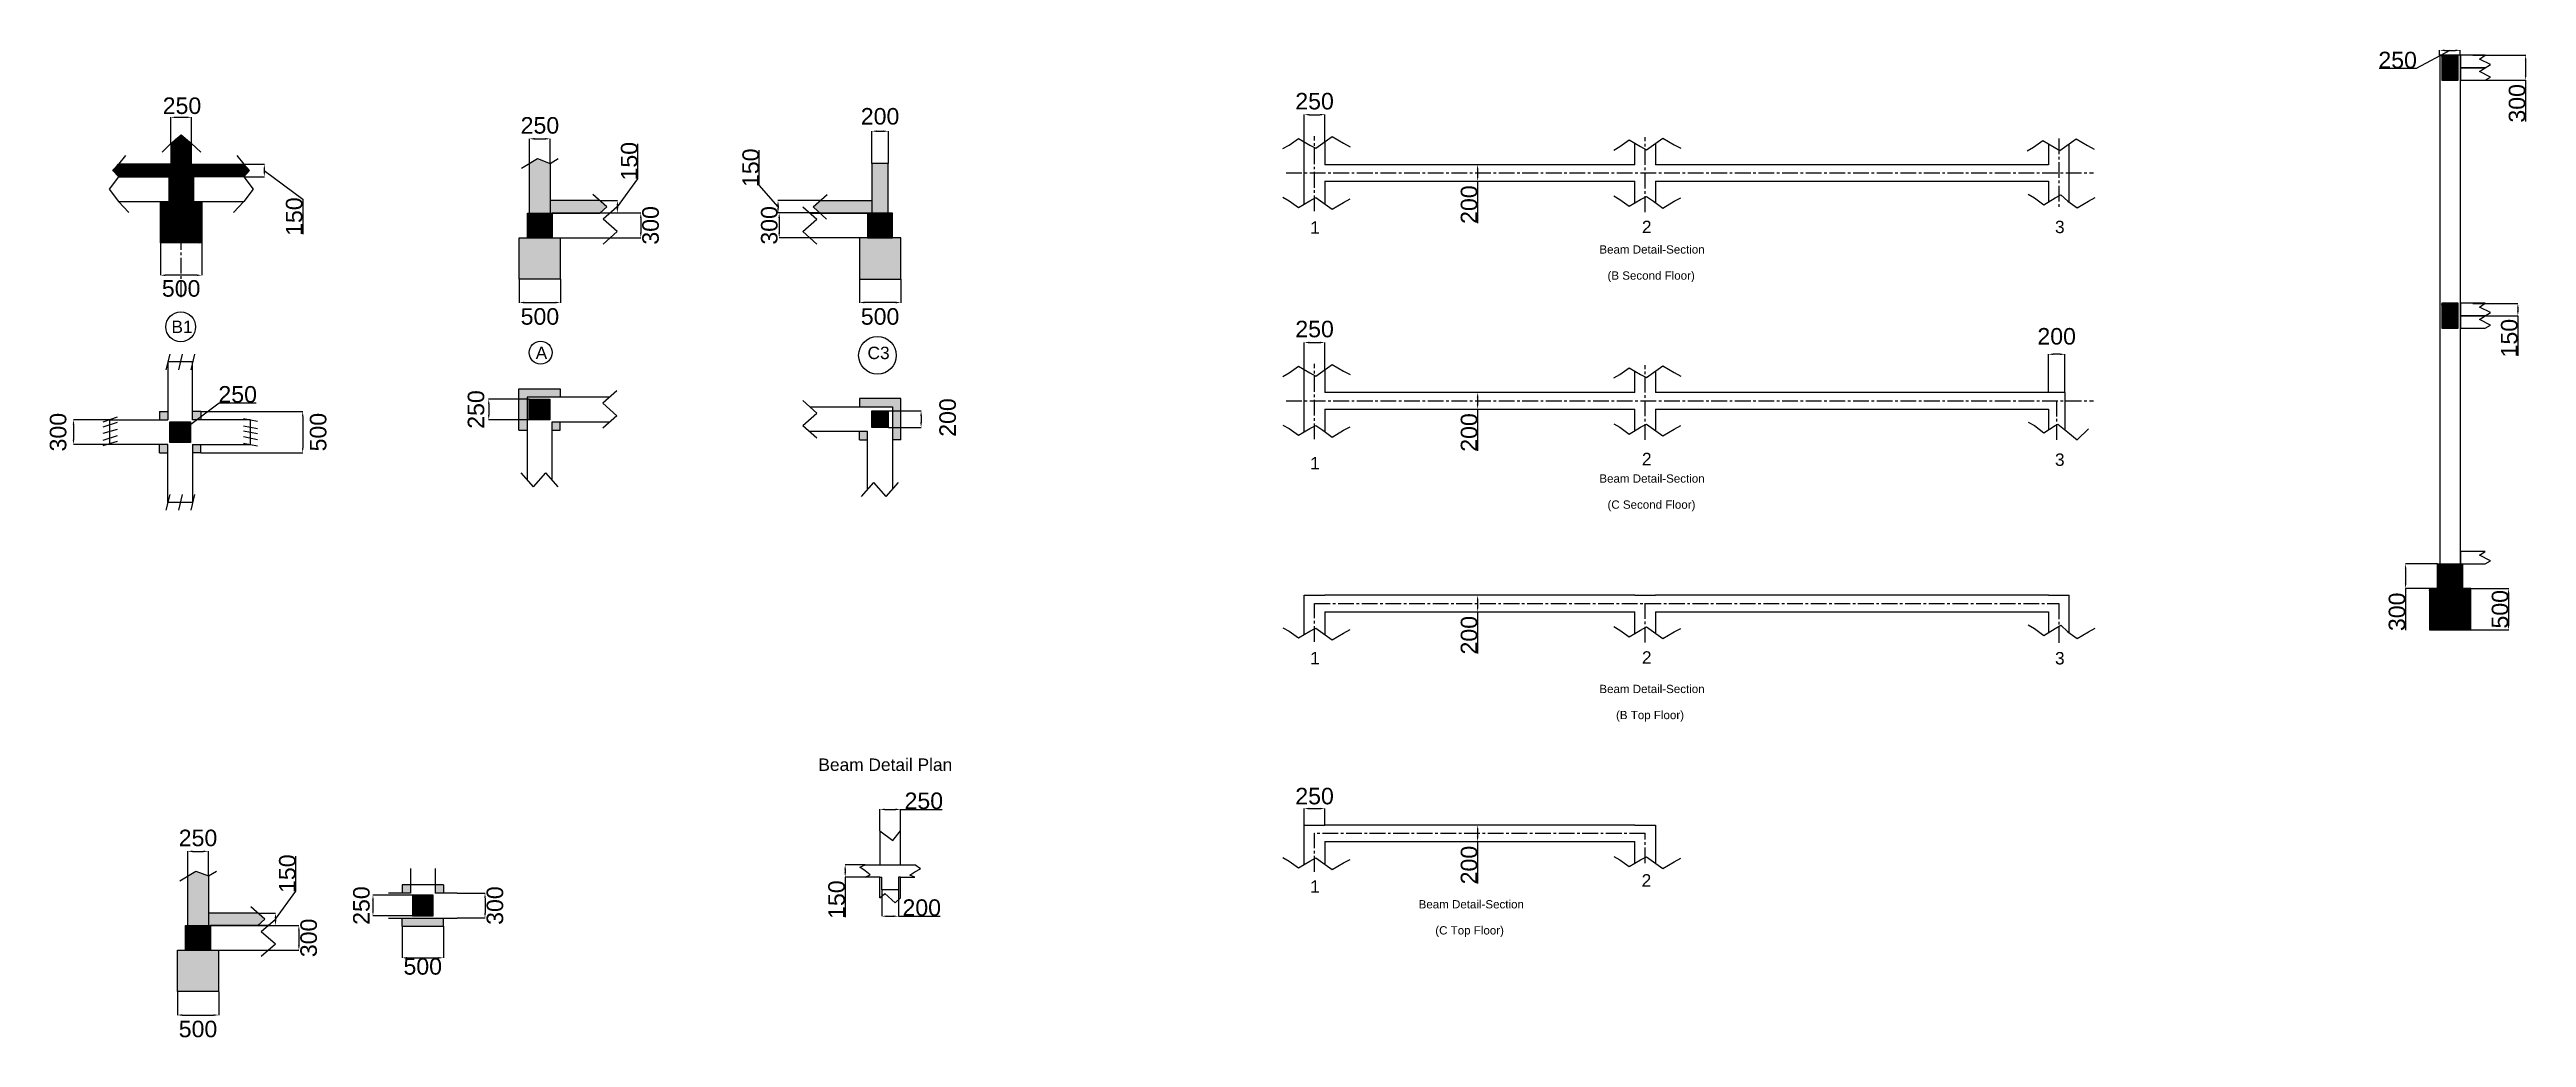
# Model space of a CAD drawing. Header units: millimetres. Extents: x -6487 to 75423, y -7622 to 19447.
# Drawn here: x 45466 to 75423, y -5013 to 6936 of the extents above; entities that cross this region are included whole.
import ezdxf

# ---------------------------------------------------------------- set-up
doc = ezdxf.new("R2010")
doc.units = ezdxf.units.MM
doc.linetypes.add('CENTER2', pattern=[28.575, 19.05, -3.175, 3.175, -3.175])
doc.layers.add('Centreline', color=7, linetype='Continuous', plot=False)
doc.styles.add('Annotative', font='arial.ttf')
doc.styles.get("Standard").update_dxf_attribs({"font": 'arial.ttf', "height": 100})
doc.dimstyles.new('Annotative', dxfattribs={"dimscale": 0, "dimtxt": 100, "dimasz": 60, "dimexe": 1.25, "dimexo": 0.625, "dimtad": 1, "dimtxsty": 'Standard', "dimcen": 2.5, "dimadec": 0, "dimazin": 0, "dimtfac": 1, "dimtmove": 0, "dimatfit": 3, "dimfxl": 1, "dimarcsym": 0})
pattern_1 = [(45, (-11775.926, -9212.82), (-6.7351921, 6.7351921), []), (45, (-11771.435, -9212.82), (-6.7351921, 6.7351921), [])]
pattern_2 = [(0, (-11775.9256, -8912.82), (0, 6.985), [5.08, -1.905]), (90, (-11775.9256, -8912.82), (-6.985, 4e-16), [5.08, -1.905])]
pattern_3 = [(0, (-11775.9256, -9212.82), (0, 6.985), [5.08, -1.905]), (90, (-11775.9256, -9212.82), (-6.985, 4e-16), [5.08, -1.905])]
pattern_4 = [(0, (-15910.804, -17830.3674), (0, 6.985), [5.08, -1.905]), (90, (-15910.804, -17830.3674), (-6.985, 4e-16), [5.08, -1.905])]
pattern_5 = [(0, (-12587.774, -9212.82), (0, 6.985), [5.08, -1.905]), (90, (-12587.774, -9212.82), (-6.985, 4e-16), [5.08, -1.905])]

msp = doc.modelspace()

# ---------------------------------------------------------------- texts
at = {"layer": 'Centreline', "lineweight": -3, "attachment_point": 1, "style": 'Annotative'}
for s, insert, char_height, width in [('1', (60712.597, 4858.051), 150, 359.46367), ('2', (64725.158, 4865.38), 150, 205.39385), ('3', (69720.745, 4865.38), 150, 205.39385), ('Beam Detail-Section', (64210.501, 4567.926), 100, 5170.87074), ('(B Second Floor)', (64308.701, 4252.448), 100, 2378.45292), ('B1', (46940.873, 3657.258), 150, 819.42133), ('A', (51345.919, 3341.885), 150, 589.72869), ('C3', (55358.957, 3341.885), 150, 589.72869), ('1', (60712.597, 2006.761), 150, 359.46367), ('Beam Detail-Section', (64210.501, 1797.276), 100, 5170.87074), ('2', (64725.158, 2058.084), 150, 205.39385), ('3', (69720.745, 2050.735), 150, 205.39385), ('(C Second Floor)', (64308.701, 1481.797), 100, 2378.45292), ('1', (60712.597, -349.363), 150, 359.46367), ('2', (64725.158, -342.034), 150, 205.39385), ('3', (69720.745, -351.17), 150, 205.39385), ('Beam Detail-Section', (64210.501, -747.838), 100, 5170.87074), ('(B Top Floor)', (64411.777, -1063.316), 100, 2378.45292), ('Beam Detail Plan', (54765.053, -1638.85), 150, 4276.32536), ('1', (60712.597, -3113.312), 150, 359.46367), ('2', (64721.421, -3038.474), 150, 205.39385), ('Beam Detail-Section', (62024.473, -3352.167), 100, 5170.87074), ('(C Top Floor)', (62225.75, -3667.645), 100, 2378.45292)]:
    msp.add_mtext(s, dxfattribs=dict(at, insert=insert, char_height=char_height, width=width))

# ---------------------------------------------------------------- blocks, each defined once
blk = doc.blocks.new('*D54')
at = {"layer": 'Centreline', "color": 0, "lineweight": -2, "transparency": 16777216}
for p, q in [((46808, 4597), (46808, 4205)), ((47308, 4597), (47308, 4205)), ((47248, 4206), (46868, 4206))]:
    blk.add_line(p, q, dxfattribs=at)
at = {"layer": 'Centreline', "color": 0, "lineweight": -3, "transparency": 16777216}
for points in [[(46868, 4216), (46868, 4196), (46808, 4206)], [(47248, 4216), (47248, 4196), (47308, 4206)]]:
    blk.add_solid(points, dxfattribs=at)
at = {"layer": 'Defpoints', "color": 0, "lineweight": -3, "transparency": 16777216}
for p in [(46808, 4598), (47308, 4598), (46808, 4206)]:
    blk.add_point(p, dxfattribs=at)
at = {"layer": 'Centreline', "color": 0, "lineweight": -3, "transparency": 16777216, "insert": (47058, 4045), "char_height": 100, "attachment_point": 5}
blk.add_mtext('{\\H2x;500}', dxfattribs=at)
blk = doc.blocks.new('*D56')
at = {"layer": 'Centreline', "color": 0, "lineweight": -2, "transparency": 16777216}
for p, q in [((46933, 5798), (46933, 6117)), ((46993, 6116), (47123, 6116)), ((47183, 5798), (47183, 6117))]:
    blk.add_line(p, q, dxfattribs=at)
at = {"layer": 'Centreline', "color": 0, "lineweight": -3, "transparency": 16777216}
for points in [[(46993, 6126), (46993, 6106), (46933, 6116)], [(47123, 6126), (47123, 6106), (47183, 6116)]]:
    blk.add_solid(points, dxfattribs=at)
at = {"layer": 'Defpoints', "color": 0, "lineweight": -3, "transparency": 16777216}
for p in [(47183, 6116), (46933, 5798), (47183, 5798)]:
    blk.add_point(p, dxfattribs=at)
at = {"layer": 'Centreline', "color": 0, "lineweight": -3, "transparency": 16777216, "insert": (47068, 6255), "char_height": 100, "attachment_point": 5}
blk.add_mtext('{\\H2x;250}', dxfattribs=at)
blk = doc.blocks.new('*U57')
at = {"layer": 'Centreline', "color": 0, "linetype": 'CENTER2', "lineweight": -3, "ltscale": 10, "transparency": 16777216}
blk.add_line((0, -707), (0, 855), dxfattribs=at)
blk = doc.blocks.new('*D60')
at = {"layer": 'Centreline', "color": 0, "lineweight": -2, "transparency": 16777216}
for p, q in [((47047, 2308), (47519, 2661)), ((47519, 2661), (47965, 2661)), ((46922, 2309), (46922, 2309)), ((46982, 2308), (47112, 2308)), ((47172, 2309), (47172, 2309))]:
    blk.add_line(p, q, dxfattribs=at)
at = {"layer": 'Centreline', "color": 0, "lineweight": -3, "transparency": 16777216}
for points in [[(46982, 2318), (46982, 2298), (46922, 2308)], [(47112, 2318), (47112, 2298), (47172, 2308)]]:
    blk.add_solid(points, dxfattribs=at)
at = {"layer": 'Defpoints', "color": 0, "lineweight": -3, "transparency": 16777216}
for p in [(46922, 2308), (47172, 2308), (47172, 2308)]:
    blk.add_point(p, dxfattribs=at)
at = {"layer": 'Centreline', "color": 0, "lineweight": -3, "transparency": 16777216, "insert": (47742, 2764), "char_height": 100, "attachment_point": 5}
blk.add_mtext('{\\H2x;250}', dxfattribs=at)
blk = doc.blocks.new('*D63')
at = {"layer": 'Centreline', "color": 0, "lineweight": -2, "transparency": 16777216}
for p, q in [((46196, 2458), (45755, 2458)), ((45756, 2398), (45756, 2218)), ((46196, 2158), (45755, 2158))]:
    blk.add_line(p, q, dxfattribs=at)
at = {"layer": 'Centreline', "color": 0, "lineweight": -3, "transparency": 16777216}
for points in [[(45746, 2398), (45766, 2398), (45756, 2458)], [(45746, 2218), (45766, 2218), (45756, 2158)]]:
    blk.add_solid(points, dxfattribs=at)
at = {"layer": 'Defpoints', "color": 0, "lineweight": -3, "transparency": 16777216}
for p in [(46197, 2458), (45756, 2158), (46197, 2158)]:
    blk.add_point(p, dxfattribs=at)
at = {"layer": 'Centreline', "color": 0, "lineweight": -3, "transparency": 16777216, "insert": (45571, 2308), "char_height": 100, "attachment_point": 5, "rotation": 90}
blk.add_mtext('{\\H2x;300}', dxfattribs=at)
blk = doc.blocks.new('*D87')
at = {"layer": 'Centreline', "color": 0, "lineweight": -2, "transparency": 16777216}
for p, q in [((51272, 5559), (51272, 5857)), ((51332, 5856), (51462, 5856)), ((51522, 5559), (51522, 5857))]:
    blk.add_line(p, q, dxfattribs=at)
at = {"layer": 'Centreline', "color": 0, "lineweight": -3, "transparency": 16777216}
for points in [[(51332, 5866), (51332, 5846), (51272, 5856)], [(51462, 5866), (51462, 5846), (51522, 5856)]]:
    blk.add_solid(points, dxfattribs=at)
at = {"layer": 'Defpoints', "color": 0, "lineweight": -3, "transparency": 16777216}
for p in [(51522, 5856), (51272, 5559), (51522, 5559)]:
    blk.add_point(p, dxfattribs=at)
at = {"layer": 'Centreline', "color": 0, "lineweight": -3, "transparency": 16777216, "insert": (51397, 6017), "char_height": 100, "attachment_point": 5}
blk.add_mtext('{\\H2x;250}', dxfattribs=at)
blk = doc.blocks.new('*D89')
at = {"layer": 'Centreline', "color": 0, "lineweight": -2, "transparency": 16777216}
for p, q in [((52248, 4959), (52618, 4959)), ((52617, 4899), (52617, 4719)), ((52248, 4659), (52618, 4659))]:
    blk.add_line(p, q, dxfattribs=at)
at = {"layer": 'Centreline', "color": 0, "lineweight": -3, "transparency": 16777216}
for points in [[(52607, 4899), (52627, 4899), (52617, 4959)], [(52607, 4719), (52627, 4719), (52617, 4659)]]:
    blk.add_solid(points, dxfattribs=at)
at = {"layer": 'Defpoints', "color": 0, "lineweight": -3, "transparency": 16777216}
for p in [(52247, 4959), (52247, 4659), (52617, 4659)]:
    blk.add_point(p, dxfattribs=at)
at = {"layer": 'Centreline', "color": 0, "lineweight": -3, "transparency": 16777216, "insert": (52736, 4809), "char_height": 100, "attachment_point": 5, "rotation": 90}
blk.add_mtext('{\\H2x;300}', dxfattribs=at)
blk = doc.blocks.new('*D90')
at = {"layer": 'Centreline', "color": 0, "lineweight": -2, "transparency": 16777216}
for p, q in [((51147, 4158), (51147, 3874)), ((51647, 4158), (51647, 3874)), ((51207, 3876), (51587, 3876))]:
    blk.add_line(p, q, dxfattribs=at)
at = {"layer": 'Centreline', "color": 0, "lineweight": -3, "transparency": 16777216}
for points in [[(51207, 3886), (51207, 3866), (51147, 3876)], [(51587, 3886), (51587, 3866), (51647, 3876)]]:
    blk.add_solid(points, dxfattribs=at)
at = {"layer": 'Defpoints', "color": 0, "lineweight": -3, "transparency": 16777216}
for p in [(51147, 4159), (51647, 4159), (51647, 3876)]:
    blk.add_point(p, dxfattribs=at)
at = {"layer": 'Centreline', "color": 0, "lineweight": -3, "transparency": 16777216, "insert": (51397, 3706), "char_height": 100, "attachment_point": 5}
blk.add_mtext('{\\H2x;500}', dxfattribs=at)
blk = doc.blocks.new('*D92')
at = {"layer": 'Centreline', "color": 0, "lineweight": -2, "transparency": 16777216}
for p, q in [((54660, 4959), (54290, 4959)), ((54291, 4899), (54291, 4719)), ((54660, 4659), (54290, 4659))]:
    blk.add_line(p, q, dxfattribs=at)
at = {"layer": 'Centreline', "color": 0, "lineweight": -3, "transparency": 16777216}
for points in [[(54281, 4899), (54301, 4899), (54291, 4959)], [(54281, 4719), (54301, 4719), (54291, 4659)]]:
    blk.add_solid(points, dxfattribs=at)
at = {"layer": 'Defpoints', "color": 0, "lineweight": -3, "transparency": 16777216}
for p in [(54661, 4959), (54291, 4659), (54661, 4659)]:
    blk.add_point(p, dxfattribs=at)
at = {"layer": 'Centreline', "color": 0, "lineweight": -3, "transparency": 16777216, "insert": (54172, 4809), "char_height": 100, "attachment_point": 5, "rotation": 90}
blk.add_mtext('{\\H2x;300}', dxfattribs=at)
blk = doc.blocks.new('*D93')
at = {"layer": 'Centreline', "color": 0, "lineweight": -2, "transparency": 16777216}
for p, q in [((55261, 4158), (55261, 3874)), ((55761, 4158), (55761, 3874)), ((55701, 3876), (55321, 3876))]:
    blk.add_line(p, q, dxfattribs=at)
at = {"layer": 'Centreline', "color": 0, "lineweight": -3, "transparency": 16777216}
for points in [[(55321, 3886), (55321, 3866), (55261, 3876)], [(55701, 3886), (55701, 3866), (55761, 3876)]]:
    blk.add_solid(points, dxfattribs=at)
at = {"layer": 'Defpoints', "color": 0, "lineweight": -3, "transparency": 16777216}
for p in [(55261, 4159), (55761, 4159), (55261, 3876)]:
    blk.add_point(p, dxfattribs=at)
at = {"layer": 'Centreline', "color": 0, "lineweight": -3, "transparency": 16777216, "insert": (55511, 3706), "char_height": 100, "attachment_point": 5}
blk.add_mtext('{\\H2x;500}', dxfattribs=at)
blk = doc.blocks.new('*D95')
at = {"layer": 'Centreline', "color": 0, "lineweight": -2, "transparency": 16777216}
for p, q in [((55411, 5559), (55411, 5949)), ((55471, 5948), (55551, 5948)), ((55611, 5559), (55611, 5949))]:
    blk.add_line(p, q, dxfattribs=at)
at = {"layer": 'Centreline', "color": 0, "lineweight": -3, "transparency": 16777216}
for points in [[(55471, 5958), (55471, 5938), (55411, 5948)], [(55551, 5958), (55551, 5938), (55611, 5948)]]:
    blk.add_solid(points, dxfattribs=at)
at = {"layer": 'Defpoints', "color": 0, "lineweight": -3, "transparency": 16777216}
for p in [(55611, 5948), (55411, 5559), (55611, 5559)]:
    blk.add_point(p, dxfattribs=at)
at = {"layer": 'Centreline', "color": 0, "lineweight": -3, "transparency": 16777216, "insert": (55511, 6127), "char_height": 100, "attachment_point": 5}
blk.add_mtext('{\\H2x;200}', dxfattribs=at)
blk = doc.blocks.new('*D97')
at = {"layer": 'Centreline', "color": 0, "lineweight": -2, "transparency": 16777216}
for p, q in [((51268, 2707), (50777, 2707)), ((51268, 2457), (50777, 2457)), ((50778, 2647), (50778, 2517))]:
    blk.add_line(p, q, dxfattribs=at)
at = {"layer": 'Centreline', "color": 0, "lineweight": -3, "transparency": 16777216}
for points in [[(50768, 2647), (50788, 2647), (50778, 2707)], [(50768, 2517), (50788, 2517), (50778, 2457)]]:
    blk.add_solid(points, dxfattribs=at)
at = {"layer": 'Defpoints', "color": 0, "lineweight": -3, "transparency": 16777216}
for p in [(51269, 2707), (50778, 2457), (51269, 2457)]:
    blk.add_point(p, dxfattribs=at)
at = {"layer": 'Centreline', "color": 0, "lineweight": -3, "transparency": 16777216, "insert": (50625, 2582), "char_height": 100, "attachment_point": 5, "rotation": 90}
blk.add_mtext('{\\H2x;250}', dxfattribs=at)
blk = doc.blocks.new('*D100')
at = {"layer": 'Centreline', "color": 0, "lineweight": -2, "transparency": 16777216}
for p, q in [((55611, 2565), (56009, 2565)), ((56007, 2505), (56007, 2425)), ((55611, 2365), (56009, 2365))]:
    blk.add_line(p, q, dxfattribs=at)
at = {"layer": 'Centreline', "color": 0, "lineweight": -3, "transparency": 16777216}
for points in [[(55997, 2505), (56017, 2505), (56007, 2565)], [(55997, 2425), (56017, 2425), (56007, 2365)]]:
    blk.add_solid(points, dxfattribs=at)
at = {"layer": 'Defpoints', "color": 0, "lineweight": -3, "transparency": 16777216}
for p in [(55611, 2565), (55611, 2365), (56007, 2365)]:
    blk.add_point(p, dxfattribs=at)
at = {"layer": 'Centreline', "color": 0, "lineweight": -3, "transparency": 16777216, "insert": (56329, 2485), "char_height": 100, "attachment_point": 5, "rotation": 90}
blk.add_mtext('{\\H2x;200}', dxfattribs=at)
blk = doc.blocks.new('*U101')
at = {"layer": 'Centreline', "color": 0, "linetype": 'CENTER2', "lineweight": -3, "ltscale": 10, "transparency": 16777216}
blk.add_line((-2345, 0), (7419, 0), dxfattribs=at)
blk = doc.blocks.new('*U102')
at = {"layer": 'Centreline', "color": 0, "linetype": 'CENTER2', "lineweight": -3, "ltscale": 10, "transparency": 16777216}
blk.add_line((0, -244), (0, 661), dxfattribs=at)
blk = doc.blocks.new('*U103')
at = {"layer": 'Centreline', "color": 0, "linetype": 'CENTER2', "lineweight": -3, "ltscale": 10, "transparency": 16777216}
blk.add_line((0, -345), (0, 566), dxfattribs=at)
blk = doc.blocks.new('*U104')
at = {"layer": 'Centreline', "color": 0, "linetype": 'CENTER2', "lineweight": -3, "ltscale": 10, "transparency": 16777216}
blk.add_line((0, 529), (0, -324), dxfattribs=at)
blk = doc.blocks.new('*D106')
at = {"layer": 'Centreline', "color": 0, "lineweight": -2, "transparency": 16777216}
for p, q in [((62738, 5483), (62738, 5403)), ((62739, 5543), (62739, 5543)), ((62738, 5343), (62738, 4837)), ((62739, 5343), (62739, 5343))]:
    blk.add_line(p, q, dxfattribs=at)
at = {"layer": 'Centreline', "color": 0, "lineweight": -3, "transparency": 16777216}
for points in [[(62728, 5483), (62748, 5483), (62738, 5543)], [(62728, 5403), (62748, 5403), (62738, 5343)]]:
    blk.add_solid(points, dxfattribs=at)
at = {"layer": 'Defpoints', "color": 0, "lineweight": -3, "transparency": 16777216}
for p in [(62738, 5543), (62738, 5343), (62738, 5343)]:
    blk.add_point(p, dxfattribs=at)
at = {"layer": 'Centreline', "color": 0, "lineweight": -3, "transparency": 16777216, "insert": (62635, 5060), "char_height": 100, "attachment_point": 5, "rotation": 90}
blk.add_mtext('{\\H2x;200}', dxfattribs=at)
blk = doc.blocks.new('*D108')
at = {"layer": 'Centreline', "color": 0, "lineweight": -2, "transparency": 16777216}
for p, q in [((60641, 5818), (60641, 6149)), ((60701, 6148), (60831, 6148)), ((60891, 5818), (60891, 6149))]:
    blk.add_line(p, q, dxfattribs=at)
at = {"layer": 'Centreline', "color": 0, "lineweight": -3, "transparency": 16777216}
for points in [[(60701, 6158), (60701, 6138), (60641, 6148)], [(60831, 6158), (60831, 6138), (60891, 6148)]]:
    blk.add_solid(points, dxfattribs=at)
at = {"layer": 'Defpoints', "color": 0, "lineweight": -3, "transparency": 16777216}
for p in [(60891, 6148), (60641, 5818), (60891, 5818)]:
    blk.add_point(p, dxfattribs=at)
at = {"layer": 'Centreline', "color": 0, "lineweight": -3, "transparency": 16777216, "insert": (60766, 6310), "char_height": 100, "attachment_point": 5}
blk.add_mtext('{\\H2x;250}', dxfattribs=at)
blk = doc.blocks.new('*U109')
at = {"layer": 'Centreline', "color": 0, "linetype": 'CENTER2', "lineweight": -3, "ltscale": 10, "transparency": 16777216}
blk.add_line((-2345, 0), (7419, 0), dxfattribs=at)
blk = doc.blocks.new('*U110')
at = {"layer": 'Centreline', "color": 0, "linetype": 'CENTER2', "lineweight": -3, "ltscale": 10, "transparency": 16777216}
blk.add_line((0, -244), (0, 661), dxfattribs=at)
blk = doc.blocks.new('*U111')
at = {"layer": 'Centreline', "color": 0, "linetype": 'CENTER2', "lineweight": -3, "ltscale": 10, "transparency": 16777216}
blk.add_line((0, -345), (0, 566), dxfattribs=at)
blk = doc.blocks.new('*D112')
at = {"layer": 'Centreline', "color": 0, "lineweight": -2, "transparency": 16777216}
for p, q in [((62738, 2727), (62738, 2647)), ((62739, 2787), (62739, 2787)), ((62738, 2587), (62738, 2081)), ((62739, 2587), (62739, 2587))]:
    blk.add_line(p, q, dxfattribs=at)
at = {"layer": 'Centreline', "color": 0, "lineweight": -3, "transparency": 16777216}
for points in [[(62728, 2727), (62748, 2727), (62738, 2787)], [(62728, 2647), (62748, 2647), (62738, 2587)]]:
    blk.add_solid(points, dxfattribs=at)
at = {"layer": 'Defpoints', "color": 0, "lineweight": -3, "transparency": 16777216}
for p in [(62738, 2787), (62738, 2587), (62738, 2587)]:
    blk.add_point(p, dxfattribs=at)
at = {"layer": 'Centreline', "color": 0, "lineweight": -3, "transparency": 16777216, "insert": (62635, 2304), "char_height": 100, "attachment_point": 5, "rotation": 90}
blk.add_mtext('{\\H2x;200}', dxfattribs=at)
blk = doc.blocks.new('*D113')
at = {"layer": 'Centreline', "color": 0, "lineweight": -2, "transparency": 16777216}
for p, q in [((60641, 3063), (60641, 3393)), ((60701, 3392), (60831, 3392)), ((60891, 3063), (60891, 3393))]:
    blk.add_line(p, q, dxfattribs=at)
at = {"layer": 'Centreline', "color": 0, "lineweight": -3, "transparency": 16777216}
for points in [[(60701, 3402), (60701, 3382), (60641, 3392)], [(60831, 3402), (60831, 3382), (60891, 3392)]]:
    blk.add_solid(points, dxfattribs=at)
at = {"layer": 'Defpoints', "color": 0, "lineweight": -3, "transparency": 16777216}
for p in [(60891, 3392), (60641, 3062), (60891, 3062)]:
    blk.add_point(p, dxfattribs=at)
at = {"layer": 'Centreline', "color": 0, "lineweight": -3, "transparency": 16777216, "insert": (60766, 3554), "char_height": 100, "attachment_point": 5}
blk.add_mtext('{\\H2x;250}', dxfattribs=at)
blk = doc.blocks.new('*D115')
at = {"layer": 'Centreline', "color": 0, "lineweight": -2, "transparency": 16777216}
for p, q in [((69641, 2788), (69641, 3251)), ((69781, 3250), (69701, 3250)), ((69841, 2788), (69841, 3251))]:
    blk.add_line(p, q, dxfattribs=at)
at = {"layer": 'Centreline', "color": 0, "lineweight": -3, "transparency": 16777216}
for points in [[(69701, 3260), (69701, 3240), (69641, 3250)], [(69781, 3260), (69781, 3240), (69841, 3250)]]:
    blk.add_solid(points, dxfattribs=at)
at = {"layer": 'Defpoints', "color": 0, "lineweight": -3, "transparency": 16777216}
for p in [(69641, 3250), (69641, 2787), (69841, 2787)]:
    blk.add_point(p, dxfattribs=at)
at = {"layer": 'Centreline', "color": 0, "lineweight": -3, "transparency": 16777216, "insert": (69741, 3466), "char_height": 100, "attachment_point": 5}
blk.add_mtext('{\\H2x;200}', dxfattribs=at)
blk = doc.blocks.new('*U116')
at = {"layer": 'Centreline', "color": 0, "linetype": 'CENTER2', "lineweight": -3, "ltscale": 10, "transparency": 16777216}
blk.add_line((0, 115), (0, -386), dxfattribs=at)
blk = doc.blocks.new('*U117')
at = {"layer": 'Centreline', "color": 0, "linetype": 'CENTER2', "lineweight": -3, "ltscale": 10, "transparency": 16777216}
blk.add_line((-2000, 0), (7000, 0), dxfattribs=at)
blk = doc.blocks.new('*U118')
at = {"layer": 'Centreline', "color": 0, "linetype": 'CENTER2', "lineweight": -3, "ltscale": 10, "transparency": 16777216}
blk.add_line((0, -244), (0, 232), dxfattribs=at)
blk = doc.blocks.new('*U119')
at = {"layer": 'Centreline', "color": 0, "linetype": 'CENTER2', "lineweight": -3, "ltscale": 10, "transparency": 16777216}
blk.add_line((0, -276), (0, 189), dxfattribs=at)
blk = doc.blocks.new('*U120')
at = {"layer": 'Centreline', "color": 0, "linetype": 'CENTER2', "lineweight": -3, "ltscale": 10, "transparency": 16777216}
blk.add_line((0, 176), (0, -324), dxfattribs=at)
blk = doc.blocks.new('*D121')
at = {"layer": 'Centreline', "color": 0, "lineweight": -2, "transparency": 16777216}
for p, q in [((62739, 335), (62739, 335)), ((62738, 275), (62738, 195)), ((62738, 135), (62738, -371)), ((62739, 135), (62739, 135))]:
    blk.add_line(p, q, dxfattribs=at)
at = {"layer": 'Centreline', "color": 0, "lineweight": -3, "transparency": 16777216}
for points in [[(62728, 275), (62748, 275), (62738, 335)], [(62728, 195), (62748, 195), (62738, 135)]]:
    blk.add_solid(points, dxfattribs=at)
at = {"layer": 'Defpoints', "color": 0, "lineweight": -3, "transparency": 16777216}
for p in [(62738, 335), (62738, 135), (62738, 135)]:
    blk.add_point(p, dxfattribs=at)
at = {"layer": 'Centreline', "color": 0, "lineweight": -3, "transparency": 16777216, "insert": (62635, -148), "char_height": 100, "attachment_point": 5, "rotation": 90}
blk.add_mtext('{\\H2x;200}', dxfattribs=at)
blk = doc.blocks.new('*D124')
at = {"layer": 'Centreline', "color": 0, "lineweight": -2, "transparency": 16777216}
for p, q in [((54049, 5294), (54049, 5717)), ((54277, 5034), (54049, 5294)), ((54785, 5109), (54275, 5109)), ((54785, 4959), (54275, 4959)), ((54277, 5049), (54277, 5019))]:
    blk.add_line(p, q, dxfattribs=at)
at = {"layer": 'Centreline', "color": 0, "lineweight": -3, "transparency": 16777216}
for points in [[(54267, 5049), (54287, 5049), (54277, 5109)], [(54267, 5019), (54287, 5019), (54277, 4959)]]:
    blk.add_solid(points, dxfattribs=at)
at = {"layer": 'Defpoints', "color": 0, "lineweight": -3, "transparency": 16777216}
for p in [(54786, 5109), (54277, 4959), (54786, 4959)]:
    blk.add_point(p, dxfattribs=at)
at = {"layer": 'Centreline', "color": 0, "lineweight": -3, "transparency": 16777216, "insert": (53947, 5506), "char_height": 100, "attachment_point": 5, "rotation": 90}
blk.add_mtext('{\\H2x;150}', dxfattribs=at)
blk = doc.blocks.new('*U125')
at = {"layer": 'Centreline', "color": 0, "linetype": 'CENTER2', "lineweight": -3, "ltscale": 10, "transparency": 16777216}
blk.add_line((0, -276), (0, 189), dxfattribs=at)
blk = doc.blocks.new('*D126')
at = {"layer": 'Centreline', "color": 0, "lineweight": -2, "transparency": 16777216}
for p, q in [((62738, -2505), (62738, -2585)), ((62738, -2645), (62738, -3151)), ((62739, -2445), (62739, -2445)), ((62739, -2645), (62739, -2645))]:
    blk.add_line(p, q, dxfattribs=at)
at = {"layer": 'Centreline', "color": 0, "lineweight": -3, "transparency": 16777216}
for points in [[(62728, -2505), (62748, -2505), (62738, -2445)], [(62728, -2585), (62748, -2585), (62738, -2645)]]:
    blk.add_solid(points, dxfattribs=at)
at = {"layer": 'Defpoints', "color": 0, "lineweight": -3, "transparency": 16777216}
for p in [(62738, -2445), (62738, -2645), (62738, -2645)]:
    blk.add_point(p, dxfattribs=at)
at = {"layer": 'Centreline', "color": 0, "lineweight": -3, "transparency": 16777216, "insert": (62635, -2928), "char_height": 100, "attachment_point": 5, "rotation": 90}
blk.add_mtext('{\\H2x;200}', dxfattribs=at)
blk = doc.blocks.new('*U127')
at = {"layer": 'Centreline', "color": 0, "linetype": 'CENTER2', "lineweight": -3, "ltscale": 10, "transparency": 16777216}
blk.add_line((2000, 0), (-2003.5, 0), dxfattribs=at)
blk = doc.blocks.new('*U128')
at = {"layer": 'Centreline', "color": 0, "linetype": 'CENTER2', "lineweight": -3, "ltscale": 10, "transparency": 16777216}
blk.add_line((0, -182), (0, 182), dxfattribs=at)
blk = doc.blocks.new('*D130')
at = {"layer": 'Centreline', "color": 0, "lineweight": -2, "transparency": 16777216}
for p, q in [((60641, -2444), (60641, -2244)), ((60701, -2245), (60831, -2245)), ((60891, -2444), (60891, -2244))]:
    blk.add_line(p, q, dxfattribs=at)
at = {"layer": 'Centreline', "color": 0, "lineweight": -3, "transparency": 16777216}
for points in [[(60701, -2235), (60701, -2255), (60641, -2245)], [(60831, -2235), (60831, -2255), (60891, -2245)]]:
    blk.add_solid(points, dxfattribs=at)
at = {"layer": 'Defpoints', "color": 0, "lineweight": -3, "transparency": 16777216}
for p in [(60891, -2245), (60641, -2445), (60891, -2445)]:
    blk.add_point(p, dxfattribs=at)
at = {"layer": 'Centreline', "color": 0, "lineweight": -3, "transparency": 16777216, "insert": (60766, -2095), "char_height": 100, "attachment_point": 5}
blk.add_mtext('{\\H2x;250}', dxfattribs=at)
blk = doc.blocks.new('*D132')
at = {"layer": 'Centreline', "color": 0, "lineweight": -2, "transparency": 16777216}
for p, q in [((52580, 5373), (52580, 5797)), ((52123, 5109), (52335, 5109)), ((52334, 5034), (52580, 5373)), ((52123, 4959), (52335, 4959)), ((52334, 5049), (52334, 5019))]:
    blk.add_line(p, q, dxfattribs=at)
at = {"layer": 'Centreline', "color": 0, "lineweight": -3, "transparency": 16777216}
for points in [[(52324, 5049), (52344, 5049), (52334, 5109)], [(52324, 5019), (52344, 5019), (52334, 4959)]]:
    blk.add_solid(points, dxfattribs=at)
at = {"layer": 'Defpoints', "color": 0, "lineweight": -3, "transparency": 16777216}
for p in [(52122, 5109), (52122, 4959), (52334, 4959)]:
    blk.add_point(p, dxfattribs=at)
at = {"layer": 'Centreline', "color": 0, "lineweight": -3, "transparency": 16777216, "insert": (52478, 5585), "char_height": 100, "attachment_point": 5, "rotation": 90}
blk.add_mtext('{\\H2x;150}', dxfattribs=at)
blk = doc.blocks.new('*D133')
at = {"layer": 'Centreline', "color": 0, "lineweight": -2, "transparency": 16777216}
for p, q in [((47137, -3058), (47137, -2760)), ((47197, -2762), (47327, -2762)), ((47387, -3058), (47387, -2760))]:
    blk.add_line(p, q, dxfattribs=at)
at = {"layer": 'Centreline', "color": 0, "lineweight": -3, "transparency": 16777216}
for points in [[(47197, -2752), (47197, -2772), (47137, -2762)], [(47327, -2752), (47327, -2772), (47387, -2762)]]:
    blk.add_solid(points, dxfattribs=at)
at = {"layer": 'Defpoints', "color": 0, "lineweight": -3, "transparency": 16777216}
for p in [(47387, -2762), (47137, -3059), (47387, -3059)]:
    blk.add_point(p, dxfattribs=at)
at = {"layer": 'Centreline', "color": 0, "lineweight": -3, "transparency": 16777216, "insert": (47262, -2601), "char_height": 100, "attachment_point": 5}
blk.add_mtext('{\\H2x;250}', dxfattribs=at)
blk = doc.blocks.new('*D134')
at = {"layer": 'Centreline', "color": 0, "lineweight": -2, "transparency": 16777216}
for p, q in [((48113, -3659), (48483, -3659)), ((48482, -3719), (48482, -3899)), ((48113, -3959), (48483, -3959))]:
    blk.add_line(p, q, dxfattribs=at)
at = {"layer": 'Centreline', "color": 0, "lineweight": -3, "transparency": 16777216}
for points in [[(48472, -3719), (48492, -3719), (48482, -3659)], [(48472, -3899), (48492, -3899), (48482, -3959)]]:
    blk.add_solid(points, dxfattribs=at)
at = {"layer": 'Defpoints', "color": 0, "lineweight": -3, "transparency": 16777216}
for p in [(48112, -3659), (48112, -3959), (48482, -3959)]:
    blk.add_point(p, dxfattribs=at)
at = {"layer": 'Centreline', "color": 0, "lineweight": -3, "transparency": 16777216, "insert": (48601, -3809), "char_height": 100, "attachment_point": 5, "rotation": 90}
blk.add_mtext('{\\H2x;300}', dxfattribs=at)
blk = doc.blocks.new('*D135')
at = {"layer": 'Centreline', "color": 0, "lineweight": -2, "transparency": 16777216}
for p, q in [((47012, -4460), (47012, -4743)), ((47512, -4460), (47512, -4743)), ((47072, -4742), (47452, -4742))]:
    blk.add_line(p, q, dxfattribs=at)
at = {"layer": 'Centreline', "color": 0, "lineweight": -3, "transparency": 16777216}
for points in [[(47072, -4732), (47072, -4752), (47012, -4742)], [(47452, -4732), (47452, -4752), (47512, -4742)]]:
    blk.add_solid(points, dxfattribs=at)
at = {"layer": 'Defpoints', "color": 0, "lineweight": -3, "transparency": 16777216}
for p in [(47012, -4459), (47512, -4459), (47512, -4742)]:
    blk.add_point(p, dxfattribs=at)
at = {"layer": 'Centreline', "color": 0, "lineweight": -3, "transparency": 16777216, "insert": (47262, -4912), "char_height": 100, "attachment_point": 5}
blk.add_mtext('{\\H2x;500}', dxfattribs=at)
blk = doc.blocks.new('*D136')
at = {"layer": 'Centreline', "color": 0, "lineweight": -2, "transparency": 16777216}
for p, q in [((48446, -3244), (48446, -2821)), ((48199, -3584), (48446, -3244)), ((47988, -3509), (48200, -3509)), ((48199, -3569), (48199, -3599)), ((47988, -3659), (48200, -3659))]:
    blk.add_line(p, q, dxfattribs=at)
at = {"layer": 'Centreline', "color": 0, "lineweight": -3, "transparency": 16777216}
for points in [[(48189, -3569), (48209, -3569), (48199, -3509)], [(48189, -3599), (48209, -3599), (48199, -3659)]]:
    blk.add_solid(points, dxfattribs=at)
at = {"layer": 'Defpoints', "color": 0, "lineweight": -3, "transparency": 16777216}
for p in [(47987, -3509), (47987, -3659), (48199, -3659)]:
    blk.add_point(p, dxfattribs=at)
at = {"layer": 'Centreline', "color": 0, "lineweight": -3, "transparency": 16777216, "insert": (48343, -3032), "char_height": 100, "attachment_point": 5, "rotation": 90}
blk.add_mtext('{\\H2x;150}', dxfattribs=at)
blk = doc.blocks.new('*D141')
at = {"layer": 'Centreline', "color": 0, "lineweight": -2, "transparency": 16777216}
for p, q in [((50396, -3268), (50734, -3268)), ((50396, -3568), (50734, -3568)), ((50733, -3328), (50733, -3508))]:
    blk.add_line(p, q, dxfattribs=at)
at = {"layer": 'Centreline', "color": 0, "lineweight": -3, "transparency": 16777216}
for points in [[(50723, -3328), (50743, -3328), (50733, -3268)], [(50723, -3508), (50743, -3508), (50733, -3568)]]:
    blk.add_solid(points, dxfattribs=at)
at = {"layer": 'Defpoints', "color": 0, "lineweight": -3, "transparency": 16777216}
for p in [(50396, -3268), (50396, -3568), (50733, -3568)]:
    blk.add_point(p, dxfattribs=at)
at = {"layer": 'Centreline', "color": 0, "lineweight": -3, "transparency": 16777216, "insert": (50854, -3418), "char_height": 100, "attachment_point": 5, "rotation": 90}
blk.add_mtext('{\\H2x;300}', dxfattribs=at)
blk = doc.blocks.new('*D142')
at = {"layer": 'Centreline', "color": 0, "lineweight": -2, "transparency": 16777216}
for p, q in [((49730, -3669), (49730, -4052)), ((50230, -3669), (50230, -4052)), ((49790, -4050), (50170, -4050))]:
    blk.add_line(p, q, dxfattribs=at)
at = {"layer": 'Centreline', "color": 0, "lineweight": -3, "transparency": 16777216}
for points in [[(49790, -4040), (49790, -4060), (49730, -4050)], [(50170, -4040), (50170, -4060), (50230, -4050)]]:
    blk.add_solid(points, dxfattribs=at)
at = {"layer": 'Defpoints', "color": 0, "lineweight": -3, "transparency": 16777216}
for p in [(49730, -3668), (50230, -3668), (50230, -4050)]:
    blk.add_point(p, dxfattribs=at)
at = {"layer": 'Centreline', "color": 0, "lineweight": -3, "transparency": 16777216, "insert": (49980, -4155), "char_height": 100, "attachment_point": 5}
blk.add_mtext('{\\H2x;500}', dxfattribs=at)
blk = doc.blocks.new('*D140')
at = {"layer": 'Centreline', "color": 0, "lineweight": -2, "transparency": 16777216}
for p, q in [((49854, -3293), (49377, -3293)), ((49854, -3543), (49377, -3543)), ((49378, -3353), (49378, -3483))]:
    blk.add_line(p, q, dxfattribs=at)
at = {"layer": 'Centreline', "color": 0, "lineweight": -3, "transparency": 16777216}
for points in [[(49368, -3353), (49388, -3353), (49378, -3293)], [(49368, -3483), (49388, -3483), (49378, -3543)]]:
    blk.add_solid(points, dxfattribs=at)
at = {"layer": 'Defpoints', "color": 0, "lineweight": -3, "transparency": 16777216}
for p in [(49855, -3293), (49378, -3543), (49855, -3543)]:
    blk.add_point(p, dxfattribs=at)
at = {"layer": 'Centreline', "color": 0, "lineweight": -3, "transparency": 16777216, "insert": (49239, -3418), "char_height": 100, "attachment_point": 5, "rotation": 90}
blk.add_mtext('{\\H2x;250}', dxfattribs=at)
blk = doc.blocks.new('*D144')
at = {"layer": 'Centreline', "color": 0, "lineweight": -2, "transparency": 16777216}
for p, q in [((47817, 5548), (48065, 5548)), ((47817, 5398), (48065, 5398)), ((48064, 5488), (48064, 5458)), ((48064, 5473), (48529, 5127)), ((48529, 5127), (48529, 4703))]:
    blk.add_line(p, q, dxfattribs=at)
at = {"layer": 'Centreline', "color": 0, "lineweight": -3, "transparency": 16777216}
for points in [[(48054, 5488), (48074, 5488), (48064, 5548)], [(48054, 5458), (48074, 5458), (48064, 5398)]]:
    blk.add_solid(points, dxfattribs=at)
at = {"layer": 'Defpoints', "color": 0, "lineweight": -3, "transparency": 16777216}
for p in [(47816, 5548), (47816, 5398), (48064, 5398)]:
    blk.add_point(p, dxfattribs=at)
at = {"layer": 'Centreline', "color": 0, "lineweight": -3, "transparency": 16777216, "insert": (48426, 4915), "char_height": 100, "attachment_point": 5, "rotation": 90}
blk.add_mtext('{\\H2x;150}', dxfattribs=at)
blk = doc.blocks.new('*D150')
at = {"layer": 'Centreline', "color": 0, "lineweight": -2, "transparency": 16777216}
for p, q in [((55532, -3229), (55532, -3548)), ((55732, -3229), (55732, -3548)), ((55592, -3547), (55672, -3547)), ((55732, -3547), (56238, -3547))]:
    blk.add_line(p, q, dxfattribs=at)
at = {"layer": 'Centreline', "color": 0, "lineweight": -3, "transparency": 16777216}
for points in [[(55592, -3537), (55592, -3557), (55532, -3547)], [(55672, -3537), (55672, -3557), (55732, -3547)]]:
    blk.add_solid(points, dxfattribs=at)
at = {"layer": 'Defpoints', "color": 0, "lineweight": -3, "transparency": 16777216}
for p in [(55532, -3228), (55732, -3228), (55732, -3547)]:
    blk.add_point(p, dxfattribs=at)
at = {"layer": 'Centreline', "color": 0, "lineweight": -3, "transparency": 16777216, "insert": (56015, -3444), "char_height": 100, "attachment_point": 5}
blk.add_mtext('{\\H2x;200}', dxfattribs=at)
blk = doc.blocks.new('*D149')
at = {"layer": 'Centreline', "color": 0, "lineweight": -2, "transparency": 16777216}
for p, q in [((55507, -2513), (55507, -2253)), ((55567, -2255), (55697, -2255)), ((55757, -2513), (55757, -2253)), ((55757, -2255), (56263, -2255))]:
    blk.add_line(p, q, dxfattribs=at)
at = {"layer": 'Centreline', "color": 0, "lineweight": -3, "transparency": 16777216}
for points in [[(55567, -2245), (55567, -2265), (55507, -2255)], [(55697, -2245), (55697, -2265), (55757, -2255)]]:
    blk.add_solid(points, dxfattribs=at)
at = {"layer": 'Defpoints', "color": 0, "lineweight": -3, "transparency": 16777216}
for p in [(55757, -2255), (55507, -2513), (55757, -2513)]:
    blk.add_point(p, dxfattribs=at)
at = {"layer": 'Centreline', "color": 0, "lineweight": -3, "transparency": 16777216, "insert": (56040, -2152), "char_height": 100, "attachment_point": 5}
blk.add_mtext('{\\H2x;250}', dxfattribs=at)
blk = doc.blocks.new('*D148')
at = {"layer": 'Centreline', "color": 0, "lineweight": -2, "transparency": 16777216}
for p, q in [((55332, -2924), (55088, -2924)), ((55089, -2984), (55089, -3014)), ((55332, -3074), (55088, -3074)), ((55089, -3074), (55089, -3558))]:
    blk.add_line(p, q, dxfattribs=at)
at = {"layer": 'Centreline', "color": 0, "lineweight": -3, "transparency": 16777216}
for points in [[(55079, -2984), (55099, -2984), (55089, -2924)], [(55079, -3014), (55099, -3014), (55089, -3074)]]:
    blk.add_solid(points, dxfattribs=at)
at = {"layer": 'Defpoints', "color": 0, "lineweight": -3, "transparency": 16777216}
for p in [(55332, -2924), (55089, -3074), (55332, -3074)]:
    blk.add_point(p, dxfattribs=at)
at = {"layer": 'Centreline', "color": 0, "lineweight": -3, "transparency": 16777216, "insert": (54986, -3346), "char_height": 100, "attachment_point": 5, "rotation": 90}
blk.add_mtext('{\\H2x;150}', dxfattribs=at)
blk = doc.blocks.new('*D156')
at = {"layer": 'Centreline', "color": 0, "lineweight": -2, "transparency": 16777216}
for p, q in [((74774, 3866), (75320, 3866)), ((74774, 3716), (75320, 3716)), ((75319, 3806), (75319, 3776)), ((75319, 3716), (75319, 3233))]:
    blk.add_line(p, q, dxfattribs=at)
at = {"layer": 'Centreline', "color": 0, "lineweight": -3, "transparency": 16777216}
for points in [[(75309, 3806), (75329, 3806), (75319, 3866)], [(75309, 3776), (75329, 3776), (75319, 3716)]]:
    blk.add_solid(points, dxfattribs=at)
at = {"layer": 'Defpoints', "color": 0, "lineweight": -3, "transparency": 16777216}
for p in [(74773, 3866), (74773, 3716), (75319, 3716)]:
    blk.add_point(p, dxfattribs=at)
at = {"layer": 'Centreline', "color": 0, "lineweight": -3, "transparency": 16777216, "insert": (75216, 3445), "char_height": 100, "attachment_point": 5, "rotation": 90}
blk.add_mtext('{\\H2x;150}', dxfattribs=at)
blk = doc.blocks.new('*D155')
at = {"layer": 'Centreline', "color": 0, "lineweight": -2, "transparency": 16777216}
for p, q in [((74774, 6866), (75414, 6866)), ((75413, 6806), (75413, 6626)), ((74774, 6566), (75414, 6566)), ((75413, 6566), (75413, 6064))]:
    blk.add_line(p, q, dxfattribs=at)
at = {"layer": 'Centreline', "color": 0, "lineweight": -3, "transparency": 16777216}
for points in [[(75403, 6806), (75423, 6806), (75413, 6866)], [(75403, 6626), (75423, 6626), (75413, 6566)]]:
    blk.add_solid(points, dxfattribs=at)
at = {"layer": 'Defpoints', "color": 0, "lineweight": -3, "transparency": 16777216}
for p in [(74773, 6866), (74773, 6566), (75413, 6566)]:
    blk.add_point(p, dxfattribs=at)
at = {"layer": 'Centreline', "color": 0, "lineweight": -3, "transparency": 16777216, "insert": (75310, 6285), "char_height": 100, "attachment_point": 5, "rotation": 90}
blk.add_mtext('{\\H2x;300}', dxfattribs=at)
blk = doc.blocks.new('*D154')
at = {"layer": 'Centreline', "color": 0, "lineweight": -2, "transparency": 16777216}
for p, q in [((74498, 6926), (74088, 6705)), ((74373, 6867), (74373, 6927)), ((74433, 6926), (74563, 6926)), ((74623, 6867), (74623, 6927)), ((74088, 6705), (73642, 6705))]:
    blk.add_line(p, q, dxfattribs=at)
at = {"layer": 'Centreline', "color": 0, "lineweight": -3, "transparency": 16777216}
for points in [[(74433, 6936), (74433, 6916), (74373, 6926)], [(74563, 6936), (74563, 6916), (74623, 6926)]]:
    blk.add_solid(points, dxfattribs=at)
at = {"layer": 'Defpoints', "color": 0, "lineweight": -3, "transparency": 16777216}
for p in [(74623, 6926), (74373, 6866), (74623, 6866)]:
    blk.add_point(p, dxfattribs=at)
at = {"layer": 'Centreline', "color": 0, "lineweight": -3, "transparency": 16777216, "insert": (73865, 6808), "char_height": 100, "attachment_point": 5}
blk.add_mtext('{\\H2x;250}', dxfattribs=at)
blk = doc.blocks.new('*D160')
at = {"layer": 'Centreline', "color": 0, "lineweight": -2, "transparency": 16777216}
for p, q in [((74348, 716), (73960, 716)), ((73961, 656), (73961, 476)), ((74348, 416), (73960, 416)), ((73961, 416), (73961, -86))]:
    blk.add_line(p, q, dxfattribs=at)
at = {"layer": 'Centreline', "color": 0, "lineweight": -3, "transparency": 16777216}
for points in [[(73951, 656), (73971, 656), (73961, 716)], [(73951, 476), (73971, 476), (73961, 416)]]:
    blk.add_solid(points, dxfattribs=at)
at = {"layer": 'Defpoints', "color": 0, "lineweight": -3, "transparency": 16777216}
for p in [(74348, 716), (73961, 416), (74348, 416)]:
    blk.add_point(p, dxfattribs=at)
at = {"layer": 'Centreline', "color": 0, "lineweight": -3, "transparency": 16777216, "insert": (73858, 135), "char_height": 100, "attachment_point": 5, "rotation": 90}
blk.add_mtext('{\\H2x;300}', dxfattribs=at)
blk = doc.blocks.new('*D159')
at = {"layer": 'Centreline', "color": 0, "lineweight": -2, "transparency": 16777216}
for p, q in [((74749, 416), (75208, 416)), ((75206, 356), (75206, -24)), ((74749, -84), (75208, -84))]:
    blk.add_line(p, q, dxfattribs=at)
at = {"layer": 'Centreline', "color": 0, "lineweight": -3, "transparency": 16777216}
for points in [[(75196, 356), (75216, 356), (75206, 416)], [(75196, -24), (75216, -24), (75206, -84)]]:
    blk.add_solid(points, dxfattribs=at)
at = {"layer": 'Defpoints', "color": 0, "lineweight": -3, "transparency": 16777216}
for p in [(74748, 416), (74748, -84), (75206, -84)]:
    blk.add_point(p, dxfattribs=at)
at = {"layer": 'Centreline', "color": 0, "lineweight": -3, "transparency": 16777216, "insert": (75104, 166), "char_height": 100, "attachment_point": 5, "rotation": 90}
blk.add_mtext('{\\H2x;500}', dxfattribs=at)
blk = doc.blocks.new('*D172')
at = {"layer": 'Centreline', "color": 0, "lineweight": -2, "transparency": 16777216}
for p, q in [((47298, 2558), (48529, 2558)), ((48528, 2498), (48528, 2118)), ((47298, 2058), (48529, 2058))]:
    blk.add_line(p, q, dxfattribs=at)
at = {"layer": 'Centreline', "color": 0, "lineweight": -3, "transparency": 16777216}
for points in [[(48518, 2498), (48538, 2498), (48528, 2558)], [(48518, 2118), (48538, 2118), (48528, 2058)]]:
    blk.add_solid(points, dxfattribs=at)
at = {"layer": 'Defpoints', "color": 0, "lineweight": -3, "transparency": 16777216}
for p in [(47297, 2558), (47297, 2058), (48528, 2058)]:
    blk.add_point(p, dxfattribs=at)
at = {"layer": 'Centreline', "color": 0, "lineweight": -3, "transparency": 16777216, "insert": (48716, 2308), "char_height": 100, "attachment_point": 5, "rotation": 90}
blk.add_mtext('{\\H2x;500}', dxfattribs=at)

# ---------------------------------------------------------------- dimensions: what is measured, and where the dimension line sits
at = {"layer": 'Centreline', "lineweight": -3}
for base, p1, p2, override, picture, middle in [((74623.323, 6925.796), (74373.323, 6866.375), (74623.323, 6866.375), {"dimtmove": 1}, '*D154', (74087.123, 6705.34)), ((47182.983, 6115.585), (46932.983, 5797.795), (47182.983, 5797.795), {"dimtmove": 2}, '*D56', (47068.004, 6255.327)), ((60890.999, 6147.55), (60640.999, 5817.684), (60890.999, 5817.684), {"dimtmove": 2}, '*D108', (60765.999, 6309.694)), ((51522.155, 5855.995), (51272.155, 5558.586), (51522.155, 5558.586), {"dimtmove": 2}, '*D87', (51397.155, 6016.768)), ((55610.569, 5947.597), (55410.569, 5558.586), (55610.569, 5558.586), {"dimtmove": 2}, '*D95', (55510.569, 6127.218)), ((46807.983, 4206.263), (47307.983, 4597.795), (46807.983, 4597.795), {"dimtmove": 2}, '*D54', (47057.983, 4044.655)), ((51647.155, 3875.55), (51147.155, 4158.586), (51647.155, 4158.586), {"dimtmove": 2}, '*D90', (51397.155, 3705.79)), ((60890.999, 3391.807), (60640.999, 3061.941), (60890.999, 3061.941), {"dimtmove": 2}, '*D113', (60765.999, 3553.952)), ((69640.999, 3250.056), (69840.999, 2786.941), (69640.999, 2786.941), {"dimtmove": 2}, '*D115', (69740.999, 3465.915)), ((47172.036, 2308.121), (46922.036, 2308.121), (47172.036, 2308.121), {"dimtmove": 1}, '*D60', (47519.341, 2660.861)), ((60890.999, -2244.934), (60640.999, -2444.891), (60890.999, -2444.891), {"dimtmove": 2}, '*D130', (60765.999, -2094.877)), ((47387.276, -2761.552), (47137.276, -3058.962), (47387.276, -3058.962), {"dimtmove": 2}, '*D133', (47262.276, -2600.78)), ((50230.05, -4050.331), (49730.05, -3668.447), (50230.05, -3668.447), {"dimtmove": 2}, '*D142', (49980.05, -4154.778)), ((47512.276, -4741.997), (47012.276, -4458.962), (47512.276, -4458.962), {"dimtmove": 2}, '*D135', (47262.276, -4911.758))]:
    dim = msp.add_linear_dim(base=base, p1=p1, p2=p2, text='{\\H2x;<>}', dimstyle='Annotative', override=override, dxfattribs=at)
    dim.commit()
    dim.dimension.update_dxf_attribs({"geometry": picture, "text_midpoint": middle, "dimtype": 160})
for base, p1, p2, text, picture, middle in [((75412.961, 6566.375), (74773.323, 6866.375), (74773.323, 6566.375), '{\\H2x;<>}', '*D155', (75310.153, 6285.218)), ((62737.941, 5342.684), (62737.941, 5542.684), (62737.941, 5342.684), '{\\H2x;200}', '*D106', (62635.201, 5059.753)), ((75318.64, 3716.375), (74773.323, 3866.375), (74773.323, 3716.375), '{\\H2x;<>}', '*D156', (75215.9, 3444.563)), ((62737.941, 2586.941), (62737.941, 2786.941), (62737.941, 2586.941), '{\\H2x;200}', '*D112', (62635.201, 2304.01)), ((73961.043, 416.375), (74348.323, 716.375), (74348.323, 416.375), '{\\H2x;<>}', '*D160', (73858.235, 135.218)), ((62737.941, 135.27), (62737.941, 335.27), (62737.941, 135.27), '{\\H2x;200}', '*D121', (62635.201, -147.661)), ((75206.372, -83.625), (74748.323, 416.375), (74748.323, -83.625), '{\\H2x;<>}', '*D159', (75103.632, 166.375)), ((62737.941, -2644.891), (62737.941, -2444.891), (62737.941, -2644.891), '{\\H2x;200}', '*D126', (62635.201, -2927.821)), ((55088.82, -3074.154), (55332.323, -2924.154), (55332.323, -3074.154), '{\\H2x;<>}', '*D148', (54986.08, -3345.966))]:
    dim = msp.add_linear_dim(base=base, p1=p1, p2=p2, angle=90, text=text, dimstyle='Annotative', dxfattribs=at)
    dim.commit()
    dim.dimension.update_dxf_attribs({"geometry": picture, "text_midpoint": middle})
for base, p1, p2, angle, override, picture, middle in [((52333.577, 4958.586), (52122.155, 5108.586), (52122.155, 4958.586), 90, {"dimtmove": 1}, '*D132', (52580.395, 5373.921)), ((54276.741, 4958.586), (54785.569, 5108.586), (54785.569, 4958.586), 90, {"dimtmove": 1}, '*D124', (54049.351, 5294.463)), ((48063.764, 5397.795), (47815.903, 5547.795), (47815.903, 5397.795), 90, {"dimtad": 3, "dimtmove": 1}, '*D144', (48529.088, 5125.983)), ((52616.929, 4658.586), (52247.155, 4958.586), (52247.155, 4658.586), 90, {"dimtmove": 2}, '*D89', (52735.717, 4808.586)), ((54290.794, 4658.586), (54660.569, 4958.586), (54660.569, 4658.586), 90, {"dimtmove": 2}, '*D92', (54172.006, 4808.586)), ((55260.569, 3875.55), (55760.569, 4158.586), (55260.569, 4158.586), 180, {"dimtmove": 2}, '*D93', (55510.569, 3705.79)), ((50778.429, 2457.438), (51268.557, 2707.438), (51268.557, 2457.438), 90, {"dimtmove": 2}, '*D97', (50624.626, 2582.438)), ((45755.949, 2158.121), (46197.036, 2458.121), (46197.036, 2158.121), 90, {"dimtmove": 2}, '*D63', (45570.753, 2308.121)), ((48528.061, 2058.121), (47297.036, 2558.121), (47297.036, 2058.121), 90, {"dimtmove": 2}, '*D172', (48715.701, 2308.121)), ((48198.699, -3658.962), (47987.276, -3508.962), (47987.276, -3658.962), 90, {"dimtmove": 1}, '*D136', (48445.517, -3243.626)), ((49378.302, -3543.447), (49855.05, -3293.447), (49855.05, -3543.447), 90, {"dimtmove": 2}, '*D140', (49239.259, -3418.447)), ((50732.857, -3568.447), (50395.571, -3268.447), (50395.571, -3568.447), 90, {"dimtmove": 2}, '*D141', (50854.349, -3418.447)), ((48482.051, -3958.962), (48112.276, -3658.962), (48112.276, -3958.962), 90, {"dimtmove": 2}, '*D134', (48600.839, -3808.962))]:
    dim = msp.add_linear_dim(base=base, p1=p1, p2=p2, angle=angle, text='{\\H2x;<>}', dimstyle='Annotative', override=override, dxfattribs=at)
    dim.commit()
    dim.dimension.update_dxf_attribs({"geometry": picture, "text_midpoint": middle, "dimtype": 160})
dim = msp.add_linear_dim(base=(56007.434, 2365.17), p1=(55610.569, 2565.17), p2=(55610.569, 2365.17), angle=90, text='{\\H2x;200}', dimstyle='Annotative', dxfattribs=at)
dim.commit()
dim.dimension.update_dxf_attribs({"geometry": '*D100', "text_midpoint": (56329.128, 2484.665), "dimtype": 160})
for base, p1, p2, picture, middle in [((55757.323, -2254.675), (55507.323, -2513.422), (55757.323, -2513.422), '*D149', (56040.253, -2151.935)), ((55732.323, -3546.785), (55532.323, -3228.499), (55732.323, -3228.499), '*D150', (56015.253, -3444.046))]:
    dim = msp.add_linear_dim(base=base, p1=p1, p2=p2, text='{\\H2x;<>}', dimstyle='Annotative', dxfattribs=at)
    dim.commit()
    dim.dimension.update_dxf_attribs({"geometry": picture, "text_midpoint": middle})

# ---------------------------------------------------------------- hatches: boundary and pattern name
at = {"layer": 'Centreline', "lineweight": -3, "true_color": 0x293189, "transparency": 33554559}
h = msp.add_hatch(dxfattribs=at)
h.set_pattern_fill('ANSI32', color=177)
h.set_pattern_definition(pattern_1)
h.paths.add_polyline_path([(74598.323, 3866.375), (74398.323, 3866.375), (74398.323, 3566.375), (74598.323, 3566.375)])
h.paths.add_polyline_path([(74598.323, 6866.375), (74398.323, 6866.375), (74398.323, 6566.375), (74598.323, 6566.375)])
at = {"layer": 'Centreline', "lineweight": -3, "true_color": 0x642165, "transparency": 33554559}
h = msp.add_hatch(dxfattribs=at)
h.set_pattern_fill('ANSI32', color=219)
h.set_pattern_definition([(45, (-11775.926, -8912.82), (-6.7351921, 6.7351921), []), (45, (-11771.435, -8912.82), (-6.7351921, 6.7351921), [])])
h.paths.add_polyline_path([(47182.983, 5797.795), (47057.983, 5904.835), (46932.983, 5797.795), (46932.983, 5547.795), (46932.983, 5397.795), (47182.983, 5397.795), (47182.983, 5547.795)])
at = {"layer": 'Centreline', "lineweight": -3, "true_color": 0x136734, "transparency": 33554559}
h = msp.add_hatch(dxfattribs=at)
h.set_pattern_fill('ANSI32', color=116)
h.set_pattern_definition([(45, (-11777.351, -8912.82), (-6.7351921, 6.7351921), []), (45, (-11772.861, -8912.82), (-6.7351921, 6.7351921), [])])
h.paths.add_polyline_path([(46228.825, 5472.795), (46298.637, 5397.795), (46931.557, 5397.795), (46931.557, 5547.795), (46298.637, 5547.795)])
at = {"layer": 'Centreline', "lineweight": -3, "true_color": 0xcd6928, "transparency": 33554559}
h = msp.add_hatch(dxfattribs=at)
h.set_pattern_fill('ANSI32', color=32)
h.set_pattern_definition(pattern_1)
h.paths.add_polyline_path([(47057.983, 5397.795), (46907.983, 5397.795), (46907.983, 5097.795), (47057.983, 5097.795)])
h = msp.add_hatch(dxfattribs=at)
h.set_pattern_fill('ANSI32', color=32)
h.set_pattern_definition([(45, (-11275.926, -8712.82), (-6.7351921, 6.7351921), []), (45, (-11271.435, -8712.82), (-6.7351921, 6.7351921), [])])
h.paths.add_polyline_path([(47207.983, 5247.795), (47207.983, 5097.795), (47057.983, 5097.795), (47057.983, 5397.795), (47207.983, 5397.795)])
at = {"layer": 'Centreline', "lineweight": -3, "true_color": 0x136734, "transparency": 33554559}
h = msp.add_hatch(dxfattribs=at)
h.set_pattern_fill('ANSI32', color=116)
h.set_pattern_definition([(45, (-11525.926, -8912.82), (-6.7351921, 6.7351921), []), (45, (-11521.435, -8912.82), (-6.7351921, 6.7351921), [])])
h.paths.add_polyline_path([(47885.715, 5472.795), (47815.903, 5397.795), (47182.983, 5397.795), (47182.983, 5547.795), (47815.903, 5547.795)])
at = {"layer": 'Centreline', "lineweight": -3, "true_color": 0x642165, "transparency": 33554559}
h = msp.add_hatch(dxfattribs=at)
h.set_pattern_fill('ANGLE', color=219)
h.set_pattern_definition(pattern_3)
h.paths.add_polyline_path([(51522.155, 5558.586), (51368.998, 5617.161), (51272.155, 5558.586), (51272.155, 4958.586), (51522.155, 4958.586)])
h = msp.add_hatch(dxfattribs=at)
h.set_pattern_fill('ANGLE', color=219)
h.set_pattern_definition(pattern_3)
h.paths.add_polyline_path([(55610.569, 5558.586), (55410.569, 5558.586), (55410.569, 4958.586), (55610.569, 4958.586)])
at = {"layer": 'Centreline', "lineweight": -3, "true_color": 0x991b1e, "transparency": 33554559}
h = msp.add_hatch(dxfattribs=at)
h.set_pattern_fill('ANSI32', color=244)
h.set_pattern_definition(pattern_1)
h.paths.add_polyline_path([(46807.983, 4597.795), (47307.983, 4597.795), (47307.983, 5097.795), (46807.983, 5097.795)])
at = {"layer": 'Centreline', "lineweight": -3, "true_color": 0x136734, "transparency": 33554559}
h = msp.add_hatch(dxfattribs=at)
h.set_pattern_fill('ANGLE', color=116)
h.set_pattern_definition(pattern_2)
h.paths.add_polyline_path([(52206.22, 5035.141), (52122.155, 5108.586), (51522.155, 5108.586), (51522.155, 4958.586), (52122.155, 4958.586)])
h = msp.add_hatch(dxfattribs=at)
h.set_pattern_fill('ANGLE', color=116)
h.set_pattern_definition(pattern_2)
h.paths.add_polyline_path([(55410.569, 5108.586), (54785.569, 5108.586), (54700.905, 5034.619), (54783.823, 4958.586), (55410.569, 4958.586)])
at = {"layer": 'Centreline', "lineweight": -3, "true_color": 0xcd6928, "transparency": 33554559}
h = msp.add_hatch(dxfattribs=at)
h.set_pattern_fill('ANGLE', color=32)
h.set_pattern_definition(pattern_3)
h.paths.add_polyline_path([(51547.155, 4958.586), (51522.155, 4958.586), (51247.155, 4958.586), (51247.155, 4658.586), (51547.155, 4658.586)])
h = msp.add_hatch(dxfattribs=at)
h.set_pattern_fill('ANGLE', color=32)
h.set_pattern_definition(pattern_3)
h.paths.add_polyline_path([(55660.569, 4958.586), (55360.569, 4958.586), (55360.569, 4658.586), (55660.569, 4658.586)])
at = {"layer": 'Centreline', "lineweight": -3, "true_color": 0x991b1e, "transparency": 33554559}
h = msp.add_hatch(dxfattribs=at)
h.set_pattern_fill('ANGLE', color=244)
h.set_pattern_definition(pattern_3)
h.paths.add_polyline_path([(51647.155, 4658.586), (51547.155, 4658.586), (51147.155, 4658.586), (51147.155, 4158.586), (51647.155, 4158.586)])
h = msp.add_hatch(dxfattribs=at)
h.set_pattern_fill('ANGLE', color=244)
h.set_pattern_definition(pattern_3)
h.paths.add_polyline_path([(55760.569, 4658.586), (55260.569, 4658.586), (55260.569, 4158.586), (55760.569, 4158.586)])
h = msp.add_hatch(dxfattribs=at)
h.set_pattern_fill('ANGLE', color=244)
h.set_pattern_definition(pattern_3)
h.paths.add_polyline_path([(51643.557, 2832.438), (51143.557, 2832.438), (51143.557, 2332.438), (51243.557, 2332.438), (51243.557, 2732.438), (51643.557, 2732.438)])
h.paths.add_polyline_path([(51643.557, 2432.438), (51543.557, 2432.438), (51543.557, 2332.438), (51643.557, 2332.438)], flags=17)
at = {"layer": 'Centreline', "lineweight": -3, "true_color": 0x642165, "transparency": 33554559}
h = msp.add_hatch(dxfattribs=at)
h.set_pattern_fill('ANGLE', color=219)
h.set_pattern_definition(pattern_3)
h.paths.add_polyline_path([(51518.557, 2707.438), (51268.557, 2707.438), (51268.557, 2457.438), (51518.557, 2457.438)])
at = {"layer": 'Centreline', "lineweight": -3, "true_color": 0x991b1e, "transparency": 33554559}
h = msp.add_hatch(dxfattribs=at)
h.set_pattern_fill('ANGLE', color=244)
h.set_pattern_definition(pattern_3)
h.paths.add_polyline_path([(55760.569, 2715.17), (55260.569, 2715.17), (55260.569, 2615.17), (55660.569, 2615.17), (55660.569, 2215.17), (55760.569, 2215.17)])
h.paths.add_polyline_path([(55360.569, 2315.17), (55260.569, 2315.17), (55260.569, 2215.17), (55360.569, 2215.17)])
h = msp.add_hatch(dxfattribs=at)
h.set_pattern_fill('ANGLE', color=244)
h.set_pattern_definition(pattern_3)
h.paths.add_polyline_path([(47297.036, 2558.121), (47197.036, 2558.121), (47197.036, 2458.121), (47297.036, 2458.121)])
h.paths.add_polyline_path([(46897.036, 2558.121), (46797.036, 2558.121), (46797.036, 2458.121), (46897.036, 2458.121)])
h.paths.add_polyline_path([(46897.036, 2158.121), (46797.036, 2158.121), (46797.036, 2058.121), (46897.036, 2058.121)])
h.paths.add_polyline_path([(47297.036, 2158.121), (47197.036, 2158.121), (47197.036, 2058.121), (47297.036, 2058.121)])
at = {"layer": 'Centreline', "lineweight": -3, "true_color": 0x642165, "transparency": 33554559}
h = msp.add_hatch(dxfattribs=at)
h.set_pattern_fill('ANGLE', color=219)
h.set_pattern_definition([(0, (-11775.9256, -9415.5456), (0, 6.985), [5.08, -1.905]), (90, (-11775.9256, -9415.5456), (-6.985, 4e-16), [5.08, -1.905])])
h.paths.add_polyline_path([(47172.036, 2433.121), (46922.036, 2433.121), (46922.036, 2183.121), (47172.036, 2183.121)])
h = msp.add_hatch(dxfattribs=at)
h.set_pattern_fill('ANGLE', color=219)
h.set_pattern_definition(pattern_3)
h.paths.add_polyline_path([(55610.569, 2565.17), (55410.569, 2565.17), (55410.569, 2365.17), (55610.569, 2365.17)])
at = {"layer": 'Centreline', "lineweight": -3, "true_color": 0xcd6928, "transparency": 33554559}
h = msp.add_hatch(dxfattribs=at)
h.set_pattern_fill('ANSI32', color=32)
h.set_pattern_definition(pattern_1)
h.paths.add_polyline_path([(74648.323, 716.375), (74348.323, 716.375), (74348.323, 416.375), (74648.323, 416.375)])
at = {"layer": 'Centreline', "lineweight": -3, "true_color": 0x991b1e, "transparency": 33554559}
h = msp.add_hatch(dxfattribs=at)
h.set_pattern_fill('ANSI32', color=244)
h.set_pattern_definition(pattern_1)
h.paths.add_polyline_path([(74748.323, 416.375), (74248.323, 416.375), (74248.323, -83.625), (74748.323, -83.625)])
at = {"layer": 'Centreline', "lineweight": -3, "true_color": 0x642165, "transparency": 33554559}
h = msp.add_hatch(dxfattribs=at)
h.set_pattern_fill('ANGLE', color=219)
h.set_pattern_definition(pattern_4)
h.paths.add_polyline_path([(47137.276, -3658.962), (47387.276, -3658.962), (47387.276, -3058.962), (47234.12, -3000.386), (47137.276, -3058.962)])
at = {"layer": 'Centreline', "lineweight": -3, "true_color": 0x991b1e, "transparency": 33554559}
h = msp.add_hatch(dxfattribs=at)
h.set_pattern_fill('ANGLE', color=244)
h.set_pattern_definition(pattern_5)
h.paths.add_polyline_path([(49730.05, -3268.447), (49830.05, -3268.447), (49830.05, -3168.447), (49730.05, -3168.447)])
h.paths.add_polyline_path([(50130.05, -3268.447), (50230.05, -3268.447), (50230.05, -3168.447), (50130.05, -3168.447)])
h.paths.add_polyline_path([(50230.05, -3668.447), (50230.05, -3568.447), (49730.05, -3568.447), (49730.05, -3668.447)])
at = {"layer": 'Centreline', "lineweight": -3, "true_color": 0x642165, "transparency": 33554559}
h = msp.add_hatch(dxfattribs=at)
h.set_pattern_fill('ANGLE', color=219)
h.set_pattern_definition(pattern_5)
h.paths.add_polyline_path([(49855.05, -3293.447), (49855.05, -3543.447), (50105.05, -3543.447), (50105.05, -3293.447)])
at = {"layer": 'Centreline', "lineweight": -3, "true_color": 0x136734, "transparency": 33554559}
h = msp.add_hatch(dxfattribs=at)
h.set_pattern_fill('ANGLE', color=116)
h.set_pattern_definition([(0, (-15910.804, -17530.3674), (0, 6.985), [5.08, -1.905]), (90, (-15910.804, -17530.3674), (-6.985, 4e-16), [5.08, -1.905])])
h.paths.add_polyline_path([(48071.342, -3582.406), (47987.276, -3508.962), (47387.276, -3508.962), (47387.276, -3658.962), (47987.276, -3658.962)])
at = {"layer": 'Centreline', "lineweight": -3, "true_color": 0xcd6928, "transparency": 33554559}
h = msp.add_hatch(dxfattribs=at)
h.set_pattern_fill('ANGLE', color=32)
h.set_pattern_definition(pattern_4)
h.paths.add_polyline_path([(47112.276, -3658.962), (47112.276, -3958.962), (47412.276, -3958.962), (47412.276, -3658.962), (47387.276, -3658.962)])
at = {"layer": 'Centreline', "lineweight": -3, "true_color": 0x991b1e, "transparency": 33554559}
h = msp.add_hatch(dxfattribs=at)
h.set_pattern_fill('ANGLE', color=244)
h.set_pattern_definition(pattern_4)
h.paths.add_polyline_path([(47012.276, -4458.962), (47512.276, -4458.962), (47512.276, -3958.962), (47412.276, -3958.962), (47012.276, -3958.962)])

# ---------------------------------------------------------------- linework, layer by layer
at = {"layer": 'Centreline', "color": 116, "lineweight": -3, "true_color": 0x136734}
for p, q in [((74923.323, 6866.375), (74623.323, 6866.375)), ((74923.323, 6716.375), (74623.323, 6716.375)), ((46932.983, 5547.795), (46300.062, 5547.795)), ((46300.062, 5397.795), (46932.983, 5397.795)), ((47182.983, 5547.795), (47815.903, 5547.795)), ((47815.903, 5397.795), (47182.983, 5397.795)), ((64640.999, 5542.684), (60890.999, 5542.684)), ((69640.999, 5542.684), (64890.999, 5542.684)), ((52122.155, 5108.586), (51522.155, 5108.586)), ((54785.569, 5108.586), (55410.569, 5108.586)), ((60890.999, 5342.684), (64640.999, 5342.684)), ((64890.999, 5342.684), (69640.999, 5342.684)), ((51522.155, 4958.586), (52122.155, 4958.586)), ((55410.569, 4958.586), (54783.46, 4958.586)), ((74923.323, 3866.375), (74623.323, 3866.375)), ((74923.323, 3716.375), (74623.323, 3716.375)), ((64640.999, 2786.941), (60890.999, 2786.941)), ((69640.999, 2786.941), (64890.999, 2786.941)), ((60890.999, 2586.941), (64640.999, 2586.941)), ((64890.999, 2586.941), (69640.999, 2586.941)), ((74923.323, 866.375), (74623.323, 866.375)), ((74623.323, 716.375), (74923.323, 716.375)), ((64640.999, 335.27), (60890.999, 335.27)), ((69640.999, 335.27), (64890.999, 335.27)), ((60890.999, 135.27), (64640.999, 135.27)), ((64890.999, 135.27), (69640.999, 135.27)), ((64640.999, -2444.891), (60890.999, -2444.891)), ((60890.999, -2644.891), (64640.999, -2644.891)), ((55332.323, -2924.154), (55932.323, -2924.154)), ((55507.323, -3074.154), (55332.323, -3074.154)), ((55507.323, -3074.154), (55532.323, -3074.154)), ((55532.323, -3228.499), (55532.323, -3074.154)), ((55732.323, -3228.499), (55532.323, -3228.499)), ((55757.323, -3074.154), (55732.323, -3074.154)), ((55732.323, -3074.154), (55732.323, -3228.499)), ((55757.323, -3074.154), (55932.323, -3074.154)), ((47987.276, -3508.962), (47387.276, -3508.962)), ((47387.276, -3658.962), (47987.276, -3658.962))]:
    msp.add_line(p, q, dxfattribs=at)
at = {"layer": 'Centreline', "color": 219, "lineweight": -3, "true_color": 0x642165}
for p, q in [((74623.323, 6866.375), (74623.323, 6716.375)), ((74623.323, 6716.375), (74623.323, 6566.375)), ((46932.983, 5797.795), (46932.983, 5547.795)), ((47182.983, 5547.795), (47182.983, 5797.795)), ((60640.999, 5067.684), (60640.999, 5817.684)), ((60890.999, 5817.684), (60890.999, 5542.684)), ((64640.999, 5542.684), (64640.999, 5799.722)), ((64890.999, 5799.722), (64890.999, 5542.684)), ((69640.999, 5792.684), (69640.999, 5542.684)), ((69890.999, 5092.684), (69890.999, 5792.684)), ((46932.983, 5397.795), (46932.983, 5547.795)), ((47182.983, 5547.795), (47182.983, 5397.795)), ((51272.155, 4958.586), (51272.155, 5558.586)), ((51522.155, 5558.586), (51522.155, 4958.586)), ((60890.999, 5342.684), (60890.999, 5067.684)), ((64640.999, 5085.645), (64640.999, 5342.684)), ((64890.999, 5342.684), (64890.999, 5085.645)), ((69640.999, 5342.684), (69640.999, 5092.684)), ((74623.323, 3866.375), (74623.323, 3716.375)), ((74623.323, 3716.375), (74623.323, 3566.375)), ((60640.999, 2311.941), (60640.999, 3061.941)), ((60890.999, 3061.941), (60890.999, 2786.941)), ((64640.999, 2786.941), (64640.999, 3043.979)), ((64890.999, 3043.979), (64890.999, 2786.941)), ((69840.999, 2786.941), (69640.999, 2786.941)), ((69840.999, 2786.941), (69840.999, 2337.022)), ((60890.999, 2586.941), (60890.999, 2311.941)), ((64640.999, 2329.903), (64640.999, 2586.941)), ((64890.999, 2586.941), (64890.999, 2329.903)), ((69640.999, 2586.941), (69640.999, 2336.941)), ((74623.323, 866.375), (74623.323, 716.375)), ((60640.999, -139.73), (60640.999, 335.27)), ((60640.999, 335.27), (60890.999, 335.27)), ((64640.999, 335.27), (64890.999, 335.27)), ((69640.999, 335.27), (69890.999, 335.27)), ((69890.999, -114.73), (69890.999, 335.27)), ((60890.999, 135.27), (60890.999, -139.73)), ((64640.999, -121.769), (64640.999, 135.27)), ((64890.999, 135.27), (64890.999, -121.769)), ((69640.999, 135.27), (69640.999, -114.73)), ((55507.323, -2513.422), (55507.323, -2924.154)), ((55757.323, -2924.154), (55757.323, -2513.422)), ((60640.999, -2919.891), (60640.999, -2444.891)), ((60640.999, -2444.891), (60890.999, -2444.891)), ((60890.999, -2644.891), (60890.999, -2919.891)), ((64640.999, -2444.891), (64890.999, -2444.891)), ((64640.999, -2901.929), (64640.999, -2644.891)), ((64890.999, -2444.891), (64890.999, -2901.929)), ((47137.276, -3658.962), (47137.276, -3058.962)), ((47387.276, -3058.962), (47387.276, -3658.962)), ((55507.323, -3324.154), (55507.323, -3074.154)), ((55757.323, -3324.154), (55757.323, -3074.154))]:
    msp.add_line(p, q, dxfattribs=at)
at = {"layer": 'Centreline', "lineweight": -3}
for p, q in [((74623.323, 6716.375), (74923.323, 6716.375)), ((52206.22, 5035.141), (52036.726, 5183.221)), ((54700.141, 5033.951), (54870.997, 5183.221)), ((52332.583, 5032.856), (52161.726, 4882.856)), ((52332.583, 4733.586), (52161.726, 4882.856)), ((54575.141, 5032.856), (54745.997, 4882.856)), ((54575.141, 4733.586), (54745.997, 4882.856)), ((54700.905, 5034.619), (54863.095, 4885.896)), ((52332.583, 4733.586), (52161.726, 4583.586)), ((54575.141, 4733.586), (54745.997, 4583.586)), ((74623.323, 3716.375), (74923.323, 3716.375)), ((52328.985, 2806.709), (52158.129, 2656.709)), ((52328.985, 2507.438), (52158.129, 2656.709)), ((52328.985, 2507.438), (52158.129, 2357.438)), ((54575.141, 2689.44), (54745.997, 2539.44)), ((54575.141, 2390.17), (54745.997, 2539.44)), ((54575.141, 2390.17), (54745.997, 2240.17)), ((51318.557, 1647.01), (51168.557, 1817.866)), ((51318.557, 1647.01), (51467.828, 1817.866)), ((51617.828, 1647.01), (51467.828, 1817.866)), ((55286.298, 1529.742), (55436.298, 1700.598)), ((55585.569, 1529.742), (55436.298, 1700.598)), ((55585.569, 1529.742), (55735.569, 1700.598)), ((48071.342, -3582.406), (47901.848, -3434.326)), ((48197.705, -3584.691), (48026.848, -3734.691)), ((48197.705, -3883.962), (48026.848, -3734.691)), ((48197.705, -3883.962), (48026.848, -4033.962))]:
    msp.add_line(p, q, dxfattribs=at)
at = {"layer": 'Centreline', "color": 177, "lineweight": -3, "true_color": 0x293189}
for p, q in [((74623.323, 6566.375), (74923.323, 6566.375)), ((74623.323, 3566.375), (74923.323, 3566.375))]:
    msp.add_line(p, q, dxfattribs=at)
at = {"layer": 'Centreline', "color": 7, "lineweight": -3, "true_color": 0xffffff}
for p, q in [((46300.062, 5397.795), (46187.214, 5247.795)), ((47815.903, 5397.795), (47928.751, 5247.795)), ((46187.214, 5247.795), (46300.062, 5097.795))]:
    msp.add_line(p, q, dxfattribs=at)
at = {"layer": 'Centreline', "color": 32, "lineweight": -3, "true_color": 0xcd6928}
for p, q in [((46907.983, 5397.795), (46300.062, 5397.795)), ((47815.903, 5397.795), (46907.983, 5397.795)), ((46907.983, 5397.795), (46907.983, 5097.795)), ((47207.983, 5397.795), (47207.983, 5397.795)), ((47207.983, 5397.795), (47207.983, 5097.795)), ((46300.062, 5097.795), (46907.983, 5097.795)), ((46907.983, 5097.795), (47815.903, 5097.795)), ((47207.983, 5097.795), (47207.983, 5097.795)), ((51247.155, 4958.586), (51547.155, 4958.586)), ((51247.155, 4658.586), (51247.155, 4958.586)), ((52247.155, 4958.586), (51547.155, 4958.586)), ((51547.155, 4958.586), (51547.155, 4658.586)), ((54660.569, 4958.586), (55360.569, 4958.586)), ((55660.569, 4958.586), (55360.569, 4958.586)), ((55360.569, 4958.586), (55360.569, 4658.586)), ((55660.569, 4658.586), (55660.569, 4958.586)), ((51547.155, 4658.586), (52247.155, 4658.586)), ((55360.569, 4658.586), (54660.569, 4658.586)), ((47197.036, 3158.121), (46897.036, 3158.121)), ((46897.036, 3158.121), (46897.036, 2458.121)), ((47197.036, 2458.121), (47197.036, 3158.121)), ((52243.557, 2732.438), (51243.557, 2732.438)), ((51243.557, 2732.438), (51243.557, 1732.438)), ((46197.036, 2158.121), (46197.036, 2458.121)), ((46197.036, 2458.121), (46897.036, 2458.121)), ((47897.036, 2458.121), (47197.036, 2458.121)), ((47897.036, 2158.121), (47897.036, 2458.121)), ((51543.557, 2432.438), (52243.557, 2432.438)), ((51543.557, 1732.438), (51543.557, 2432.438)), ((54660.569, 2615.17), (55660.569, 2615.17)), ((55660.569, 2615.17), (55660.569, 1615.17)), ((46897.036, 2158.121), (46197.036, 2158.121)), ((46897.036, 1458.121), (46897.036, 2158.121)), ((47197.036, 2158.121), (47897.036, 2158.121)), ((47197.036, 2158.121), (47197.036, 1458.121)), ((55360.569, 2315.17), (54660.569, 2315.17)), ((55360.569, 1615.17), (55360.569, 2315.17)), ((47197.036, 1458.121), (46897.036, 1458.121)), ((74648.323, 416.375), (74923.323, 416.375)), ((49830.05, -2968.447), (49830.05, -3268.447)), ((50130.05, -2968.447), (50130.05, -3268.447)), ((49830.05, -3268.447), (49564.528, -3268.447)), ((50395.571, -3268.447), (50130.05, -3268.447)), ((49564.528, -3568.447), (50395.571, -3568.447)), ((47112.276, -3658.962), (47412.276, -3658.962)), ((47112.276, -3958.962), (47112.276, -3658.962)), ((48112.276, -3658.962), (47412.276, -3658.962)), ((47412.276, -3658.962), (47412.276, -3958.962)), ((47412.276, -3958.962), (48112.276, -3958.962))]:
    msp.add_line(p, q, dxfattribs=at)
at = {"layer": 'Centreline', "color": 244, "lineweight": -3, "true_color": 0x991b1e}
for p, q in [((46807.983, 4597.795), (46807.983, 4897.795)), ((47307.983, 4897.795), (47307.983, 4597.795)), ((51147.155, 4658.586), (51647.155, 4658.586)), ((51147.155, 4158.586), (51147.155, 4658.586)), ((51522.155, 4658.586), (51272.155, 4658.586)), ((51647.155, 4158.586), (51647.155, 4658.586)), ((51647.155, 4158.586), (51147.155, 4158.586)), ((51143.557, 2832.438), (51643.557, 2832.438)), ((51143.557, 2332.438), (51143.557, 2832.438)), ((51643.557, 2832.438), (51643.557, 2732.438)), ((55760.569, 2715.17), (55260.569, 2715.17)), ((55260.569, 2715.17), (55260.569, 2615.17)), ((55760.569, 2215.17), (55760.569, 2715.17)), ((46797.036, 2558.121), (46797.036, 2458.121)), ((46797.036, 2558.121), (46897.036, 2558.121)), ((47297.036, 2558.121), (47197.036, 2558.121)), ((47297.036, 2558.121), (47297.036, 2458.121)), ((51643.557, 2332.438), (51643.557, 2432.438)), ((46797.036, 2058.121), (46797.036, 2158.121)), ((47297.036, 2058.121), (47297.036, 2158.121)), ((51143.557, 2332.438), (51243.557, 2332.438)), ((51543.557, 2332.438), (51643.557, 2332.438)), ((55260.569, 2215.17), (55260.569, 2315.17)), ((55260.569, 2215.17), (55360.569, 2215.17)), ((55760.569, 2215.17), (55660.569, 2215.17)), ((46797.036, 2058.121), (46897.036, 2058.121)), ((47297.036, 2058.121), (47197.036, 2058.121)), ((50230.05, -3168.447), (49730.05, -3168.447)), ((49730.05, -3168.447), (49730.05, -3268.447)), ((50230.05, -3168.447), (50230.05, -3268.447)), ((49730.05, -3668.447), (49730.05, -3568.447)), ((50230.05, -3668.447), (50230.05, -3568.447)), ((49730.05, -3668.447), (50230.05, -3668.447)), ((47012.276, -3958.962), (47512.276, -3958.962)), ((47012.276, -4458.962), (47012.276, -3958.962)), ((47387.276, -3958.962), (47137.276, -3958.962)), ((47512.276, -4458.962), (47512.276, -3958.962)), ((47512.276, -4458.962), (47012.276, -4458.962))]:
    msp.add_line(p, q, dxfattribs=at)
at = {"layer": 'Centreline', "color": 219, "lineweight": -3, "true_color": 0x642165}
for points in [[(74373.323, 716.375), (74623.323, 716.375), (74623.323, 6866.375), (74373.323, 6866.375)], [(55410.569, 4958.586), (55610.569, 4958.586), (55610.569, 5558.586), (55410.569, 5558.586)], [(51268.557, 2707.438), (51518.557, 2707.438), (51518.557, 2457.438), (51268.557, 2457.438)], [(46922.036, 2433.121), (47172.036, 2433.121), (47172.036, 2183.121), (46922.036, 2183.121)], [(55410.569, 2565.17), (55610.569, 2565.17), (55610.569, 2365.17), (55410.569, 2365.17)]]:
    msp.add_lwpolyline(points, close=True, dxfattribs=at)
at = {"layer": 'Centreline', "color": 177, "lineweight": -3, "true_color": 0x293189}
for points in [[(74598.323, 6866.375), (74398.323, 6866.375), (74398.323, 6566.375), (74598.323, 6566.375)], [(74598.323, 3866.375), (74398.323, 3866.375), (74398.323, 3566.375), (74598.323, 3566.375)]]:
    msp.add_lwpolyline(points, close=True, dxfattribs=at)
for points in [[(74923.323, 6716.375), (74986.071, 6753.475), (74986.071, 6753.475), (74854.093, 6821.147), (74923.323, 6866.375)], [(74923.323, 6566.375), (74986.071, 6603.475), (74986.071, 6603.475), (74854.093, 6671.147), (74923.323, 6716.375)], [(60383.875, 5737.179), (60459.357, 5779.765), (60572.641, 5860.996), (60709.357, 5779.765), (60780.797, 5742.009)], [(60780.797, 5742.009), (60865.418, 5801.886), (60978.702, 5883.117), (61115.418, 5801.886), (61195.996, 5759.3)], [(64383.875, 5719.217), (64459.357, 5761.804), (64572.641, 5843.034), (64709.357, 5761.804), (64780.797, 5724.047)], [(64780.797, 5724.047), (64865.418, 5783.925), (64978.702, 5865.155), (65115.418, 5783.925), (65195.996, 5741.338)], [(60382.672, 5150.034), (60458.155, 5107.447), (60571.438, 5026.216), (60708.155, 5107.447), (60779.595, 5145.851)], [(60779.595, 5145.851), (60864.216, 5085.973), (60977.499, 5004.742), (61114.216, 5085.973), (61194.794, 5128.56)], [(64383.875, 5164.717), (64459.357, 5122.131), (64572.641, 5040.9), (64709.357, 5122.131), (64780.797, 5159.888)], [(64780.797, 5159.888), (64865.418, 5100.01), (64978.702, 5018.779), (65115.418, 5100.01), (65195.996, 5142.597)], [(74923.323, 3716.375), (74986.071, 3753.475), (74986.071, 3753.475), (74854.093, 3821.147), (74923.323, 3866.375)], [(74923.323, 3566.375), (74986.071, 3603.475), (74986.071, 3603.475), (74854.093, 3671.147), (74923.323, 3716.375)], [(60383.875, 2981.436), (60459.357, 3024.023), (60572.641, 3105.254), (60709.357, 3024.023), (60780.797, 2986.266)], [(60780.797, 2986.266), (60865.418, 3046.144), (60978.702, 3127.374), (61115.418, 3046.144), (61195.996, 3003.557)], [(64383.875, 2963.475), (64459.357, 3006.061), (64572.641, 3087.292), (64709.357, 3006.061), (64780.797, 2968.305)], [(64780.797, 2968.305), (64865.418, 3028.182), (64978.702, 3109.413), (65115.418, 3028.182), (65195.996, 2985.596)], [(64383.875, 2408.975), (64459.357, 2366.388), (64572.641, 2285.158), (64709.357, 2366.388), (64780.797, 2404.145)], [(64780.797, 2404.145), (64865.418, 2344.268), (64978.702, 2263.037), (65115.418, 2344.268), (65195.996, 2386.854)], [(60382.672, 2394.291), (60458.155, 2351.705), (60571.438, 2270.474), (60708.155, 2351.705), (60779.595, 2390.108)], [(60779.595, 2390.108), (60864.216, 2330.231), (60977.499, 2249), (61114.216, 2330.231), (61194.794, 2372.817)], [(74923.323, 716.375), (74986.071, 753.475), (74986.071, 753.475), (74854.093, 821.147), (74923.323, 866.375)], [(60382.672, -57.38), (60458.155, -99.967), (60571.438, -181.197), (60708.155, -99.967), (60779.595, -61.563)], [(60779.595, -61.563), (60864.216, -121.441), (60977.499, -202.671), (61114.216, -121.441), (61194.794, -78.854)], [(64383.875, -42.696), (64459.357, -85.283), (64572.641, -166.514), (64709.357, -85.283), (64780.797, -47.526)], [(64780.797, -47.526), (64865.418, -107.404), (64978.702, -188.634), (65115.418, -107.404), (65195.996, -64.817)], [(55507.323, -2513.422), (55663.573, -2629.771), (55757.323, -2513.422)], [(55332.323, -3074.154), (55392.644, -3044.557), (55332.323, -2999.287), (55266.311, -2952.825), (55332.323, -2924.154)], [(55932.323, -3074.154), (55869.571, -3050.471), (55932.323, -3010.136), (55999.642, -2972.043), (55932.323, -2924.154)], [(60382.672, -2837.541), (60458.155, -2880.127), (60571.438, -2961.358), (60708.155, -2880.127), (60779.595, -2841.724)], [(60779.595, -2841.724), (60864.216, -2901.601), (60977.499, -2982.832), (61114.216, -2901.601), (61194.794, -2859.015)], [(64383.875, -2822.857), (64459.357, -2865.443), (64572.641, -2946.674), (64709.357, -2865.443), (64780.797, -2827.687)], [(64780.797, -2827.687), (64865.418, -2887.564), (64978.702, -2968.795), (65115.418, -2887.564), (65195.996, -2844.978)], [(55507.323, -3324.154), (55569.823, -3271.985), (55694.823, -3384.318), (55757.323, -3324.154)]]:
    msp.add_lwpolyline(points, dxfattribs=at)
at = {"layer": 'Centreline', "lineweight": -3}
for points in [[(46828.234, 5693.457), (46932.983, 5797.795), (47057.983, 5904.835), (47182.983, 5797.795), (47294.701, 5693.457)], [(46300.062, 5397.795), (46187.214, 5247.795), (46300.062, 5097.795), (46426.448, 4963.819)], [(46385.539, 5655.63), (46300.062, 5548.623), (46230.25, 5473.623)], [(46230.25, 5473.623), (46300.062, 5398.623), (46300.062, 5398.623), (46300.062, 5398.623), (46300.062, 5398.623)], [(47815.903, 5397.795), (47928.751, 5247.795), (47815.903, 5097.795), (47689.517, 4963.819)], [(47730.426, 5654.802), (47815.903, 5547.795), (47885.715, 5472.795)], [(47885.715, 5472.795), (47815.903, 5397.795), (47815.903, 5397.795), (47815.903, 5397.795), (47815.903, 5397.795)], [(51175.311, 5500.011), (51368.998, 5617.161)], [(51368.998, 5617.161), (51522.155, 5558.586)], [(51522.155, 5558.586), (51618.998, 5617.161)], [(52206.22, 5035.141), (52122.155, 4958.586)], [(47040.433, -3117.537), (47234.12, -3000.386)], [(47234.12, -3000.386), (47387.276, -3058.962)], [(47387.276, -3058.962), (47484.12, -3000.386)], [(48071.342, -3582.406), (47987.276, -3658.962)]]:
    msp.add_lwpolyline(points, dxfattribs=at)
at = {"layer": 'Centreline', "color": 177, "lineweight": -3, "ltscale": 5, "true_color": 0x293189}
for points in [[(69383.875, 5710.5), (69459.357, 5753.086), (69572.641, 5834.317), (69709.357, 5753.086), (69780.797, 5715.329)], [(69780.797, 5715.329), (69865.418, 5775.207), (69978.702, 5856.438), (70115.418, 5775.207), (70195.996, 5732.62)], [(69395.651, 5184.972), (69471.133, 5142.386), (69584.417, 5056.874), (69721.133, 5142.386), (69792.573, 5180.142)], [(69792.573, 5180.142), (69877.194, 5102.235), (69990.478, 5021.004), (70127.194, 5102.235), (70207.772, 5144.822)], [(69395.651, 2429.73), (69471.133, 2387.143), (69584.417, 2301.631), (69721.133, 2387.143), (69756.853, 2406.022)], [(69756.853, 2406.022), (69877.194, 2306.311), (69990.478, 2213.534), (70127.194, 2346.993), (70127.194, 2346.993)], [(69395.651, -22.442), (69471.133, -65.028), (69584.417, -150.54), (69721.133, -65.028), (69792.573, -27.272)], [(69792.573, -27.272), (69877.194, -105.179), (69990.478, -186.409), (70127.194, -105.179), (70207.772, -62.592)]]:
    msp.add_lwpolyline(points, dxfattribs=at)
at = {"layer": 'Centreline', "color": 244, "lineweight": -3, "true_color": 0x991b1e}
for points in [[(46807.983, 5097.795), (47307.983, 5097.795), (47307.983, 4597.795), (46807.983, 4597.795)], [(55760.569, 4658.586), (55260.569, 4658.586), (55260.569, 4158.586), (55760.569, 4158.586)], [(74248.323, -83.625), (74748.323, -83.625), (74748.323, 416.375), (74248.323, 416.375)]]:
    msp.add_lwpolyline(points, close=True, dxfattribs=at)
at = {"layer": 'Centreline', "color": 32, "lineweight": -3, "true_color": 0xcd6928}
for points in [[(46919.339, 3252.445), (46874.732, 3063.798)], [(47069.339, 3252.445), (47024.732, 3063.798)], [(47219.339, 3252.445), (47174.732, 3063.798)], [(46282.775, 2489.357), (46111.297, 2426.886)], [(46282.775, 2425.228), (46111.297, 2366.685)], [(47811.297, 2474.558), (47982.775, 2441.685)], [(46282.775, 2342.147), (46111.297, 2291.685)], [(46282.775, 2264.257), (46111.297, 2206.685)], [(46282.775, 2196.753), (46111.297, 2141.685)], [(47811.297, 2385.504), (47982.775, 2352.631)], [(47811.297, 2324.558), (47982.775, 2291.685)], [(47811.297, 2254.01), (47982.775, 2221.137)], [(47811.297, 2174.558), (47982.775, 2141.685)], [(46919.339, 1552.445), (46874.732, 1363.798)], [(47069.339, 1552.445), (47024.732, 1363.798)], [(47219.339, 1552.445), (47174.732, 1363.798)]]:
    msp.add_lwpolyline(points, dxfattribs=at)
msp.add_lwpolyline([(74348.323, 716.375), (74648.323, 716.375), (74648.323, 416.375), (74348.323, 416.375)], close=True, dxfattribs=at)
at = {"layer": 'Centreline', "lineweight": -3}
msp.add_lwpolyline([(49855.05, -3543.447), (50105.05, -3543.447), (50105.05, -3293.447), (49855.05, -3293.447)], close=True, dxfattribs=at)
for centre, radius in [((47052.42, 3581.996), 180.056), ((51405.488, 3270.46), 138.295), ((55479.767, 3236.995), 227.733)]:
    msp.add_circle(centre, radius, dxfattribs=at)

# ---------------------------------------------------------------- block references
at = {"layer": 'Centreline', "color": 244, "linetype": 'CENTER2', "lineweight": -3, "ltscale": 10, "true_color": 0x991b1e}
for name, p in [('*U103', (60765.999, 5323.934)), ('*U102', (64765.999, 5214.164)), ('*U104', (69765.999, 5330.184)), ('*U101', (62765.999, 5442.684)), ('*U111', (60765.999, 2568.191)), ('*U110', (64765.999, 2458.422)), ('*U109', (62765.999, 2686.941)), ('*U116', (69740.999, 2574.441)), ('*U119', (60765.999, 47.77)), ('*U117', (62765.999, 235.27)), ('*U118', (64765.999, 6.751)), ('*U120', (69765.999, 60.27)), ('*U127', (62765.999, -2544.891)), ('*U125', (60765.999, -2732.391)), ('*U128', (64765.999, -2723.41))]:
    msp.add_blockref(name, p, dxfattribs=at)
at = {"layer": 'Centreline', "color": 30, "linetype": 'CENTER2', "lineweight": -3, "ltscale": 10, "true_color": 0xf8991e}
msp.add_blockref('*U57', (47057.983, 4647.795), dxfattribs=at)

msp.set_redraw_order([(e.dxf.handle, doc.entitydb.next_handle()) for e in msp.query("TEXT MTEXT ATTDEF DIMENSION ARC_DIMENSION")])  # texts and dimensions are drawn at this point

doc.saveas('drawing.dxf')
